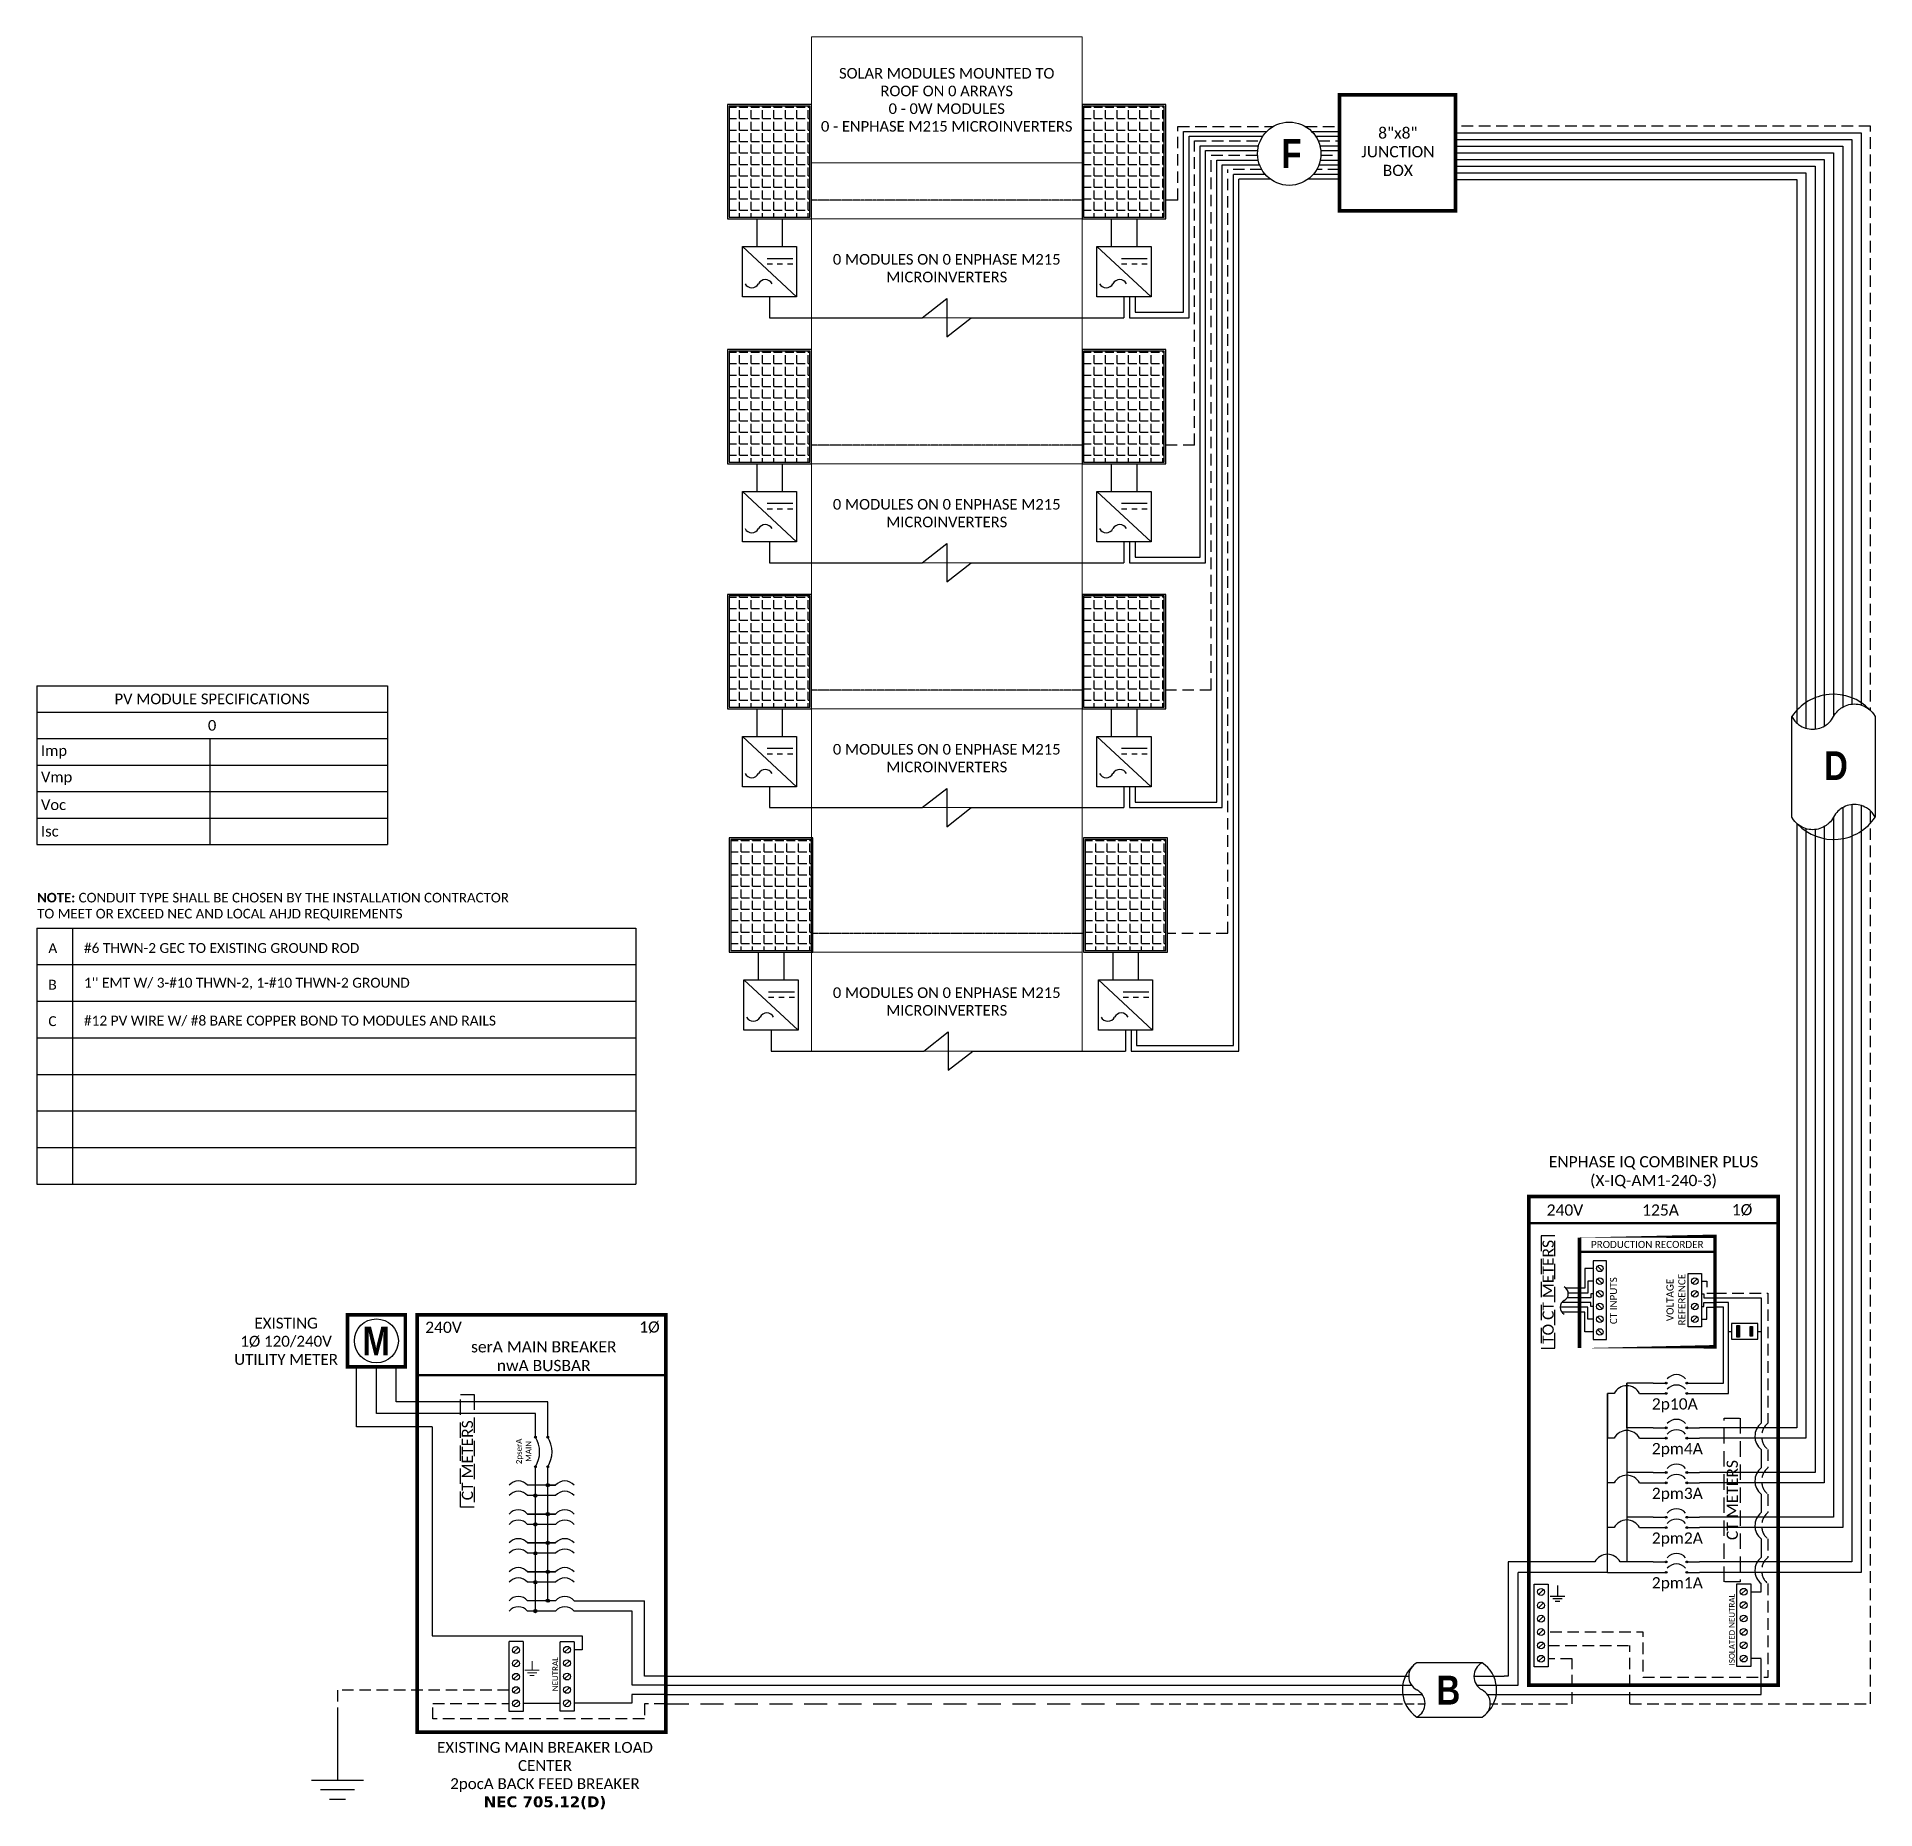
# Model space of a CAD drawing. Header units: feet. Extents: x 13749 to 14348, y 15298 to 15875.
import ezdxf

# ---------------------------------------------------------------- set-up
doc = ezdxf.new("R2010")
doc.units = ezdxf.units.FT
doc.header["$MEASUREMENT"] = 0
doc.linetypes.add('DASHED', pattern=[0.75, 0.5, -0.25])
doc.linetypes.add('HIDDEN', pattern=[0.375, 0.25, -0.125])
for name, color, linetype in [('E - MODULE', 7, 'Continuous'), ('ONE LINE BLOCKS', 7, 'Continuous'), ('TABLES', 7, 'Continuous'), ('TEXT', 7, 'Continuous'), ('Z - TITLEBLOCK TXT', 7, 'Continuous')]:
    doc.layers.add(name, color=color, linetype=linetype)
doc.styles.add('ONE LINE TXT', font='techb___.ttf')
doc.styles.get("Standard").update_dxf_attribs({"font": 'calibri.ttf'})

msp = doc.modelspace()

# ---------------------------------------------------------------- texts
at = {"color": 1, "linetype": 'Continuous', "char_height": 9.383282677011772, "attachment_point": 1, "style": 'ONE LINE TXT'}
for s, insert in [('{\\W1;\\C256;F}', (14154.45830034072, 15841.63603350742)), ('{\\W1;\\C256;B}', (14204.94346048975, 15341.35018855588))]:
    msp.add_mtext_dynamic_manual_height_columns(s, width=0.138532783265864, gutter_width=2.131672445536665, heights=[0], dxfattribs=dict(at, insert=insert))
at = {"color": 10, "insert": (13749.26852094189, 15596.22045954103), "char_height": 3.108958505840386, "attachment_point": 1}
msp.add_mtext_dynamic_manual_height_columns('\\A1;{\\fCalibri|b1|i0|c0|p34;NOTE:} {\\A0;\\H1.0052x;CONDUIT TYPE SHALL BE CHOSEN BY THE INSTALLATION CONTRACTOR\\PTO MEET OR EXCEED NEC AND LOCAL AHJD REQUIREMENTS}', width=164.3528282441708, gutter_width=0, heights=[9.890720793223181], dxfattribs=at)
at = {"color": 1, "char_height": 3.65759824216516, "attachment_point": 5}
for s, width, insert, rotation in [('TO CT METERS', 50.82710468216652, (14241.3264542, 15466.28735416032), 90.00000000000003), (' CT METERS', 27.4516815760042, (13889.4213889735, 15410.84295284782), 90), ('CT METERS', 34.0747479314325, (14301.27448245074, 15398.53584463937), 90)]:
    msp.add_mtext_dynamic_manual_height_columns(s, width=width, gutter_width=7.170123602891181, heights=[0], dxfattribs=dict(at, insert=insert, rotation=rotation))
at = {"layer": 'TABLES', "color": 1, "linetype": 'Continuous'}
for s, p in [('2p10A', (14275.06264411421, 15428.01137458289)), ('2pm4A', (14275.0626441145, 15413.45105664182)), ('2pm3A', (14275.0626441145, 15398.89073870087)), ('2pm2A', (14275.0626441145, 15384.3304207599)), ('2pm1A', (14275.0626441145, 15369.77010281894))]:
    msp.add_text(s, height=3.657598242165161, dxfattribs=at).set_placement(p)
at = {"layer": 'TABLES', "color": 4, "linetype": 'Continuous'}
msp.add_text('ISOLATED NEUTRAL', height=1.874334766554741, rotation=90, dxfattribs=at).set_placement((14302.07810465522, 15344.69130385696))
at = {"layer": 'TEXT', "color": 1}
msp.add_text('CT INPUTS ', height=2.304286892564051, rotation=90, dxfattribs=at).set_placement((14263.74537458497, 15455.81323781656))
at = {"layer": 'TEXT', "color": 1, "attachment_point": 5}
for s, width, gutter_width, insert, char_height in [('ENPHASE IQ COMBINER PLUS\\P(X-IQ-AM1-240-3)', 82.89894659986845, 7.170123602891181, (14275.61993768219, 15505.22773046407), 3.65759824216516), ('240V', 0.1480620958035672, 0.75, (14246.78520100581, 15492.93475229603), 3.65759824216516), ('125A', 0.1480620958035672, 0.75, (14277.91166608245, 15492.93475229603), 3.65759824216516), ('1Ø', 0.1480620958035672, 0.75, (14304.45467435857, 15492.93475229603), 3.65759824216516), ('PRODUCTION RECORDER', 50.82710468216652, 7.170123602891181, (14273.59496829903, 15481.74107634098), 2.304286892564051)]:
    msp.add_mtext_dynamic_manual_height_columns(s, width=width, gutter_width=gutter_width, heights=[0], dxfattribs=dict(at, insert=insert, char_height=char_height))
at = {"layer": 'TEXT', "color": 1, "insert": (14286.02045562703, 15462.4467665218), "char_height": 2.304286892564051, "width": 2.36100780068864, "attachment_point": 7, "rotation": 90.00000000000001}
msp.add_mtext('\\pi-5.6544;VOLTAGE\\P\\pi-7.0609;REFERENCE', dxfattribs=at)

# ---------------------------------------------------------------- blocks, each defined once
blk = doc.blocks.new('*T28')
at = {"layer": 'Defpoints', "color": 8, "linetype": 'ByBlock', "lineweight": 0, "transparency": 16777216}
for p, q in [((0, 0), (88.16386767174117, 0)), ((0, 0), (0, -330.2104453285792)), ((88.16386767174117, 0), (88.16386767174117, -330.2104453285792)), ((0, -41.07609801769286), (88.16386767174117, -41.07609801769286)), ((0, -59.23865719003152), (88.16386767174117, -59.23865719003152)), ((0, -91.46009300948572), (88.16386767174117, -91.46009300948572)), ((0, -138.9917883161197), (88.16386767174117, -138.9917883161197)), ((0, -171.2132241355685), (88.16386767174117, -171.2132241355685)), ((0, -218.7449194422024), (88.16386767174117, -218.7449194422024)), ((0, -250.9663552616548), (88.16386767174117, -250.9663552616548)), ((0, -297.9890095091287), (88.16386767174117, -297.9890095091287)), ((0, -330.2104453285792), (88.16386767174117, -330.2104453285792))]:
    blk.add_line(p, q, dxfattribs=at)
at = {"color": 0, "linetype": 'Continuous', "transparency": 16777216, "char_height": 3.454398339822651, "width": 83.57399169750818, "attachment_point": 5}
for s, insert in [('{\\fCalibri|b0|i0|c0;SOLAR MODULES MOUNTED TO ROOF ON 0 ARRAYS^J0 - 0W MODULES^J0 - ENPHASE M215 MICROINVERTERS', (44.08193383587059, -20.53804900884643)), ('{\\fCalibri|b0|i0|c0;', (44.08193383587059, -50.15737760386401)), ('{\\fCalibri|b0|i0|c0;0 MODULES ON 0 ENPHASE M215 MICROINVERTERS', (44.08193383587059, -75.34937509975862)), ('{\\fCalibri|b0|i0|c0;', (44.08193383587059, -115.2259406628018)), ('{\\fCalibri|b0|i0|c0;0 MODULES ON 0 ENPHASE M215 MICROINVERTERS', (44.08193383587059, -155.1025062258432)), ('{\\fCalibri|b0|i0|c0;', (44.08193383587059, -194.9790717888845)), ('{\\fCalibri|b0|i0|c0;0 MODULES ON 0 ENPHASE M215 MICROINVERTERS', (44.08193383587059, -234.8556373519295)), ('{\\fCalibri|b0|i0|c0;', (44.08193383587059, -274.4776823853917)), ('{\\fCalibri|b0|i0|c0;0 MODULES ON 0 ENPHASE M215 MICROINVERTERS', (44.08193383587059, -314.0997274188539))]:
    blk.add_mtext(s, dxfattribs=dict(at, insert=insert))
blk = doc.blocks.new('*U14')
at = {"color": 7, "linetype": 'Continuous'}
for p, q in [((-7.14273261753624, 13.31379698112505), (-28.38670308841029, 13.31379698112505)), ((-28.38670308841029, -4.313796981125051), (-7.14273261753624, -4.313796981125051))]:
    blk.add_line(p, q, dxfattribs=at)
at = {"color": 7}
for p, q in [((-35.52943570594744, 8.999999999996362), (-31.05138576750414, 8.999999999996362)), ((-9.807415296628278, 8.999999999996362), (9.094947017729282e-13, 8.999999999996362))]:
    blk.add_line(p, q, dxfattribs=at)
at = {"color": 10}
for p, q in [((-35.52943570594744, 5.999999999996362), (-30.11481272106539, 5.999999999992724)), ((-8.870842250205897, 5.999999999992724), (9.094947017729282e-13, 5.999999999992724))]:
    blk.add_line(p, q, dxfattribs=at)
at = {"color": 253}
for p, q in [((-35.52943570594744, 2.999999999996362), (-26.6585934557479, 2.999999999996362)), ((-5.414622984878406, 2.999999999996362), (9.094947017729282e-13, 2.999999999992724))]:
    blk.add_line(p, q, dxfattribs=at)
at = {"color": 92, "linetype": 'HIDDEN', "ltscale": 10}
for p, q in [((-4.478049938447839, -3.637978807091713e-12), (0, 0)), ((-35.52943570594744, -3.637978807091713e-12), (-25.72202040931734, -3.637978807091713e-12))]:
    blk.add_line(p, q, dxfattribs=at)
at = {"color": 7, "linetype": 'Continuous'}
for centre, start, end in [((-22.53670101713578, 4.499999999989086), 133.9732389627104, 236.4264841729064), ((-12.99273468881074, 4.499999999989086), 313.9732389627104, 56.4264841729064)]:
    blk.add_arc(centre, 10.57854155630173, start, end, dxfattribs=at)
at = {"linetype": 'Continuous'}
for centre, start, end in [((-26.07656823981961, 8.906898490567983), 117.6639225845625, 242.3360774153913), ((-4.832597768944652, 8.906898490546155), 117.6639225845625, 242.3360774153913), ((-30.69683793700187, 0.09310150943201734), 297.6639225845625, 62.33607741539132), ((-9.452867466132375, 0.09310150943201734), 297.6639225845625, 62.33607741539132)]:
    blk.add_arc(centre, 4.975688628201564, start, end, dxfattribs=at)
blk = doc.blocks.new('*U16')
at = {"color": 7}
blk.add_line((-79.14105710962394, 8.999999999996362), (0, 9), dxfattribs=at)
at = {"color": 10}
blk.add_line((-79.14105710962394, 5.999999999996362), (0, 6), dxfattribs=at)
at = {"color": 253}
blk.add_line((-79.14105710962394, 2.999999999996362), (0, 3), dxfattribs=at)
at = {"color": 92, "linetype": 'HIDDEN', "ltscale": 15}
blk.add_line((-79.14105710962394, -3.637978807091713e-12), (0, 0), dxfattribs=at)
blk = doc.blocks.new('*U22')
at = {"color": 7}
blk.add_line((-79.14105710962303, 8.999999999996362), (9.094947017729282e-13, 8.999999999996362), dxfattribs=at)
at = {"color": 10}
blk.add_line((-79.14105710962303, 5.999999999996362), (9.094947017729282e-13, 5.999999999996362), dxfattribs=at)
at = {"color": 253}
blk.add_line((-79.14105710962303, 2.999999999996362), (9.094947017729282e-13, 2.999999999996362), dxfattribs=at)
at = {"color": 92, "linetype": 'DASHED', "ltscale": 15}
blk.add_line((-79.14105710962303, -3.637978807091713e-12), (9.094947017729282e-13, -3.637978807091713e-12), dxfattribs=at)
blk = doc.blocks.new('breakerPanel')
at = {"linetype": 'Continuous'}
h = blk.add_hatch(color=1, dxfattribs=at)
h.dxf.hatch_style = 1
edge = h.paths.add_edge_path()
edge.add_arc((-42.47287780749139, 86.79555332105156), 0.2909504558996183, 0, 360)
h = blk.add_hatch(color=1, dxfattribs=at)
h.dxf.hatch_style = 1
edge = h.paths.add_edge_path()
edge.add_arc((-38.44367538394545, 86.79555332105156), 0.2909504558996183, 0, 360)
h = blk.add_hatch(color=1, dxfattribs=at)
h.dxf.hatch_style = 1
edge = h.paths.add_edge_path()
edge.add_arc((-42.47287780749139, 77.16403163819996), 0.2909504558996183, 0, 360)
h = blk.add_hatch(color=1, dxfattribs=at)
h.dxf.hatch_style = 1
edge = h.paths.add_edge_path()
edge.add_arc((-38.44367538394545, 77.16403163819996), 0.2909504558996183, 0, 360)
h = blk.add_hatch(color=1, dxfattribs=at)
h.dxf.hatch_style = 1
edge = h.paths.add_edge_path()
edge.add_arc((-42.47287780749321, 67.78379748779116), 0.5280509861124164, 0, 360)
h = blk.add_hatch(color=1, dxfattribs=at)
h.dxf.hatch_style = 1
edge = h.paths.add_edge_path()
edge.add_arc((-38.44367538394545, 71.16274437391621), 0.5280509861124164, 0, 360)
h = blk.add_hatch(color=1, dxfattribs=at)
h.dxf.hatch_style = 1
edge = h.paths.add_edge_path()
edge.add_arc((-38.44367538394545, 61.76004240136899), 0.5280509861124164, 0, 360)
h = blk.add_hatch(color=1, dxfattribs=at)
h.dxf.hatch_style = 1
edge = h.paths.add_edge_path()
edge.add_arc((-42.47287780749502, 58.38109551524758), 0.5280509861124164, 0, 360)
h = blk.add_hatch(color=1, dxfattribs=at)
h.dxf.hatch_style = 1
edge = h.paths.add_edge_path()
edge.add_arc((-42.47287780749502, 48.97839354270036), 0.5280509861124164, 0, 360)
h = blk.add_hatch(color=1, dxfattribs=at)
h.dxf.hatch_style = 1
edge = h.paths.add_edge_path()
edge.add_arc((-38.44367538394545, 52.35734042882541), 0.5280509861124164, 0, 360)
h = blk.add_hatch(color=1, dxfattribs=at)
h.dxf.hatch_style = 1
edge = h.paths.add_edge_path()
edge.add_arc((-38.44367538394545, 42.95463845628183), 0.5280509861124164, 0, 360)
h = blk.add_hatch(color=1, dxfattribs=at)
h.dxf.hatch_style = 1
edge = h.paths.add_edge_path()
edge.add_arc((-42.47287780749502, 39.57569157015678), 0.5280509861124164, 0, 360)
h = blk.add_hatch(color=1, dxfattribs=at)
h.dxf.hatch_style = 1
edge = h.paths.add_edge_path()
edge.add_arc((-42.47287780749684, 30.17298959759137), 0.5280509861124164, 0, 360)
h = blk.add_hatch(color=1, dxfattribs=at)
h.dxf.hatch_style = 1
edge = h.paths.add_edge_path()
edge.add_arc((-38.44367538394545, 33.55193648371642), 0.5280509861124164, 0, 360)
at = {"color": 155, "true_color": 0x647190}
blk.add_line((-80.91655319144229, 126.593895877013), (0, 126.593895877013), dxfattribs=at)
at = {"color": 253, "linetype": 'Continuous'}
for p, q in [((-100.7303590753054, 90.20002519472837), (-100.7303590753036, 109.6966648763446)), ((-76.03501279526063, 90.20002519472837), (-100.7303590753054, 90.20002519472837)), ((-76.03501279526063, 90.20002519472837), (-76.03501279526063, 22.15837522150468)), ((-76.03501279526063, 22.15837522150468), (-27.24705362140412, 22.15837522150468)), ((-27.24705362140412, 22.15837522150468), (-27.24705362140412, 17.56533789245441)), ((-27.24705362140412, 17.56533789245441), (-29.8870921075013, 17.56533789245441)), ((-11.0097081009153, 0.1634453930819291), (-29.8870921075013, 0.1634453930819291)), ((0, 3.00000000001819), (-11.0097081009153, 3.00000000001819)), ((-11.0097081009153, 3.00000000001819), (-11.0097081009153, 0.1634453930819291))]:
    blk.add_line(p, q, dxfattribs=at)
at = {"color": 10, "linetype": 'Continuous'}
for p, q in [((-94.24464934527168, 94.51227852207012), (-94.24464934527168, 109.6966648763446)), ((-42.47287780749321, 94.51227852207012), (-94.24464934527168, 94.51227852207012)), ((-42.47287780749139, 87.08650377695085), (-42.47287780749321, 94.51227852207012)), ((-42.47287780749684, 30.17298959759137), (-42.47287780749139, 76.87308118230067)), ((-35.88124609298939, 67.78379748779116), (-45.03530709845472, 67.78379748779116)), ((-35.88124609298939, 58.38109551524758), (-45.03530709845472, 58.38109551524758)), ((-35.88124609298939, 48.97839354270036), (-45.03530709845472, 48.97839354270036)), ((-35.88124609298939, 39.57569157015678), (-45.03530709845472, 39.57569157015678)), ((-35.88124609298939, 30.17298959759137), (-45.03530709845472, 30.17298959759137)), ((-10.98031765184896, 30.17298959760956), (-29.88709210749766, 30.17298959760956)), ((-10.98031765184896, 6.00000000001819), (-10.98031765184896, 30.17298959760956)), ((0, 6.00000000001819), (-10.98031765184896, 6.00000000001819))]:
    blk.add_line(p, q, dxfattribs=at)
at = {"color": 7, "linetype": 'Continuous'}
for p, q in [((-87.75193899443366, 98.34209528298743), (-87.75193899443184, 109.6966648763446)), ((-38.44367538394727, 98.34209528299107), (-87.75193899443366, 98.34209528298743)), ((-38.44367538394545, 87.08650377695085), (-38.44367538394545, 98.34209528298743)), ((-38.44367538394545, 61.76004240136899), (-38.44367538394545, 76.87308118230067)), ((-35.88124609298939, 71.16274437391621), (-45.03530709845472, 71.16274437391621)), ((-38.44367538394545, 71.16274437391621), (-35.88124609298939, 71.16274437391621)), ((-45.03530709845472, 61.76004240136899), (-35.88124609298939, 61.76004240136899)), ((-35.88124609298939, 61.76004240136899), (-45.03530709845472, 61.76004240136899)), ((-38.44367538394545, 52.35734042882541), (-38.44367538394545, 61.76004240136899)), ((-45.03530709845472, 52.35734042882541), (-35.88124609298939, 52.35734042882541)), ((-35.88124609298939, 52.35734042882541), (-45.03530709845472, 52.35734042882541)), ((-38.44367538394545, 42.95463845628183), (-38.44367538394545, 52.35734042882541)), ((-45.03530709845472, 42.95463845628183), (-35.88124609298939, 42.95463845628183)), ((-35.88124609298939, 42.95463845628183), (-45.03530709845472, 42.95463845628183)), ((-38.44367538394545, 33.55193648371642), (-38.44367538394545, 42.95463845628183)), ((-35.88124609298939, 33.55193648371642), (-45.03530709845472, 33.55193648371642)), ((-6.958625373421455, 8.999999999996362), (-6.95862537337598, 33.55193648368004))]:
    blk.add_line(p, q, dxfattribs=at)
at = {"lineweight": 50}
blk.add_line((-80.91655319144229, 106.9481273167185), (0, 106.9481273167185), dxfattribs=at)
at = {"color": 7}
for p, q in [((-29.88709210749948, 33.55193648371642), (-6.958625373374161, 33.5519364836764)), ((0, 9), (-6.958625373421455, 8.999999999996362))]:
    blk.add_line(p, q, dxfattribs=at)
at = {"color": 1, "linetype": 'Continuous'}
for p, q in [((-51.02946108394281, -2.505092970568512), (-51.02946108394281, 20.23387625610485)), ((-46.49076722861537, 20.23387625610485), (-51.02946108394281, 20.23387625610485)), ((-46.49076722861537, 20.23387625610485), (-46.49076722861537, -2.505092970568512)), ((-34.4257859628251, -2.432906173409719), (-34.42578596282692, 20.1616894589497)), ((-29.8870921075013, 20.16168945894606), (-34.4257859628251, 20.16168945894606)), ((-29.8870921075013, 20.1616894589497), (-29.8870921075013, -2.432906173409719)), ((-46.49076722861537, -2.505092970568512), (-51.02946108394281, -2.505092970568512)), ((-29.8870921075013, -2.432906173409719), (-34.4257859628251, -2.432906173409719))]:
    blk.add_line(p, q, dxfattribs=at)
at = {"color": 4, "linetype": 'Continuous'}
for p, q in [((-47.97411016051592, 18.27915509107333), (-49.54611815204044, 16.70714709953972)), ((-31.37043503940185, 18.3513418882103), (-32.94244303092455, 16.77933389667669)), ((-47.97411016051592, 13.92868196623022), (-49.54611815204044, 12.35667397469661)), ((-31.37043503940185, 14.00086876336718), (-32.94244303092455, 12.4288607718554)), ((-47.97411016051592, 9.578208841387095), (-49.54611815204044, 8.006200849853485)), ((-31.37043503940185, 9.65039563852406), (-32.94244303092455, 8.078387647012278)), ((-47.97411016051592, 5.227735716543975), (-49.54611815204044, 3.655727725010365)), ((-47.97411016051228, 0.8772625917008554), (-49.54611815203498, -0.6947453998327546)), ((-31.37043503940185, 5.299922513702768), (-32.94244303092455, 3.727914522169158)), ((-31.37043503940185, 0.949449388859648), (-32.94244303092455, -0.622558602673962))]:
    blk.add_line(p, q, dxfattribs=at)
at = {"color": 92, "linetype": 'HIDDEN', "ltscale": 15}
for p, q in [((-51.02946108394281, 4.441731720766256), (-106.8916001157031, 4.441731720766256)), ((-106.8916001157031, 4.441731720766256), (-106.8916001157031, -4.87438598116205)), ((-75.84282630293455, -4.955775758582604), (-75.84282630293455, 0.09125859592313645)), ((-75.84282630293455, 0.09125859592313645), (-51.02946108394281, 0.09125859592313645)), ((0, 0), (-6.958625373417817, -3.637978807091713e-12)), ((-6.958625373417817, -4.955775758582604), (-75.84282630293455, -4.955775758582604)), ((-6.958625373417817, -3.637978807091713e-12), (-6.958625373417817, -4.955775758582604))]:
    blk.add_line(p, q, dxfattribs=at)
at = {"color": 92, "linetype": 'Continuous', "ltscale": 15}
blk.add_line((-34.4257859628251, 0.09125859592313645), (-46.49076722861537, 0.09125859592313645), dxfattribs=at)
at = {"color": 92, "ltscale": 15}
blk.add_line((-106.8916001157031, -4.87438598116205), (-106.8916001157031, -24.83542790230786), dxfattribs=at)
at = {"lineweight": 50, "const_width": 1.185332763664635}
for points in [[(-103.6736613218873, 109.6966648763446), (-103.6736613218873, 126.593895877013), (-84.8156373686561, 126.593895877013), (-84.8156373686561, 109.6966648763446)], [(-80.91655319144229, -9.295786066148139), (-80.91655319144229, 126.593895877013), (0, 126.593895877013), (0, -9.295786066148139)]]:
    blk.add_lwpolyline(points, close=True, dxfattribs=at)
at = {"color": 92, "linetype": 'Continuous', "lineweight": 5, "ltscale": 0.05, "flags": 128}
for points in [[(-43.53647432308026, 13.813563782438), (-43.53647432308389, 10.96744140803276)], [(-45.87751266432861, 10.96744140803276), (-41.19543598182827, 10.96744140803276)], [(-42.00685107860954, 10.10001257765543), (-45.06609756754733, 10.10001257765543)], [(-42.81826617539627, 9.232583747256285), (-44.25468247076242, 9.232583747256285)]]:
    blk.add_lwpolyline(points, dxfattribs=at)
at = {"color": 92, "linetype": 'Continuous', "ltscale": 4, "flags": 128}
for points in [[(-115.3727313172185, -24.83542790230786), (-98.41046891418773, -24.83542790230786)], [(-101.3500695919956, -27.97795555289122), (-112.4331306394088, -27.97795555289122)], [(-104.2896702698054, -31.12048320349277), (-109.4935299615991, -31.12048320349277)]]:
    blk.add_lwpolyline(points, dxfattribs=at)
at = {"linetype": 'Continuous'}
blk.add_circle((-94.24464934527168, 118.1452803766806), 7.153048953988936, dxfattribs=at)
at = {"color": 1, "linetype": 'Continuous'}
for centre, radius in [((-42.47287780749139, 86.79555332105156), 0.2909504558996183), ((-38.44367538394545, 86.79555332105156), 0.2909504558996183), ((-42.47287780749139, 77.16403163819996), 0.2909504558996183), ((-38.44367538394545, 77.16403163819996), 0.2909504558996183), ((-42.47287780749321, 67.78379748779116), 0.5280509861124164), ((-38.44367538394545, 71.16274437391621), 0.5280509861124164), ((-38.44367538394545, 61.76004240136899), 0.5280509861124164), ((-42.47287780749502, 58.38109551524758), 0.5280509861124164), ((-42.47287780749502, 48.97839354270036), 0.5280509861124164), ((-38.44367538394545, 52.35734042882541), 0.5280509861124164), ((-38.44367538394545, 42.95463845628183), 0.5280509861124164), ((-42.47287780749502, 39.57569157015678), 0.5280509861124164), ((-42.47287780749684, 30.17298959759137), 0.5280509861124164), ((-38.44367538394545, 33.55193648371642), 0.5280509861124164)]:
    blk.add_circle(centre, radius, dxfattribs=at)
at = {"color": 4, "linetype": 'Continuous'}
for centre in [(-48.76011415627909, 17.49315109529562), (-32.1564390351632, 17.56533789245441), (-48.76011415627909, 13.1426779704525), (-32.1564390351632, 13.21486476761129), (-48.76011415627909, 8.792204845609376), (-32.1564390351632, 8.864391642768169), (-48.76011415627909, 4.441731720766256), (-48.76011415627909, 0.09125859592313645), (-32.1564390351632, 4.513918517925049), (-32.1564390351632, 0.1634453930819291)]:
    blk.add_circle(centre, 1.111577510887078, dxfattribs=at)
at = {"color": 1, "linetype": 'Continuous'}
for centre, radius, start, end in [((-50.14118143142514, 81.97979247962576), 9.055077744040508, 327.8708244926741, 32.12917550732588), ((-46.1119790078792, 81.97979247962576), 9.055077744040508, 327.8708244926741, 32.12917550732588), ((-48.03238409119876, 68.61751082151022), 3.932007672516098, 40.33920141311549, 139.6607985868845), ((-32.88416910024353, 68.61751082151022), 3.932007672516098, 40.33920141311549, 139.6607985868845), ((-48.03238409119876, 65.23856393538517), 3.932007672516098, 40.33920141311549, 139.6607985868845), ((-32.88416910024353, 65.23856393538517), 3.932007672516098, 40.33920141311549, 139.6607985868845), ((-48.03238409119876, 59.21480884896664), 3.932007672516098, 40.33920141311549, 139.6607985868845), ((-32.88416910024353, 59.21480884896664), 3.932007672516098, 40.33920141311549, 139.6607985868845), ((-48.03238409119876, 55.83586196284159), 3.932007672516098, 40.33920141311549, 139.6607985868845), ((-32.88416910024353, 55.83586196284159), 3.932007672516098, 40.33920141311549, 139.6607985868845), ((-48.03238409119876, 49.81210687642306), 3.932007672516098, 40.33920141311549, 139.6607985868845), ((-48.03238409119876, 46.43315999029801), 3.932007672516098, 40.33920141311549, 139.6607985868845), ((-32.88416910024353, 49.81210687642306), 3.932007672516098, 40.33920141311549, 139.6607985868845), ((-32.88416910024353, 46.43315999029801), 3.932007672516098, 40.33920141311549, 139.6607985868845), ((-48.03238409119876, 40.40940490387584), 3.932007672516098, 40.33920141311549, 139.6607985868845), ((-32.88416910024353, 40.40940490387584), 3.932007672516098, 40.33920141311549, 139.6607985868845), ((-48.03238409119876, 37.03045801775079), 3.932007672516098, 40.33920141311549, 139.6607985868845), ((-32.88416910024353, 37.03045801775079), 3.932007672516098, 40.33920141311549, 139.6607985868845), ((-48.03238409119876, 31.00670293131043), 3.932007672516098, 40.33920141311549, 139.6607985868845), ((-48.03238409119876, 27.62775604520721), 3.932007672516098, 40.33920141311549, 139.6607985868845), ((-32.88416910024353, 31.00670293131043), 3.932007672516098, 40.33920141311549, 139.6607985868845), ((-32.88416910024353, 27.62775604520721), 3.932007672516098, 40.33920141311549, 139.6607985868845)]:
    blk.add_arc(centre, radius, start, end, dxfattribs=at)
at = {"color": 253, "linetype": 'Continuous', "style": 'ONE LINE TXT'}
blk.add_text('M', height=9.383282676953176, dxfattribs=at).set_placement((-98.80442891325947, 113.4292033659767))
at = {"color": 4, "linetype": 'Continuous'}
blk.add_text('NEUTRAL', height=1.874334766554741, rotation=90, dxfattribs=at).set_placement((-35.08231925735709, 4.081593411287031))
at = {"color": 1, "attachment_point": 5}
for s, width, gutter_width, heights, insert, char_height in [('EXISTING\\P1Ø 120/240V UTILITY METER', 37.80667047990212, 7.170123602891181, [0], (-123.6441380706474, 117.9969110056372), 3.543298297097499), ('240V', 0.1480620958035672, 0.75, [0], (-72.38596292787952, 122.5388641736099), 3.65759824216516), ('1Ø', 0.1480620958035672, 0.75, [0], (-5.313574516361768, 122.5388641736099), 3.65759824216516), ('serA MAIN BREAKER\\PnwA BUSBAR', 72.4998475968122, 0.75, [0], (-39.75165959261903, 113.1409788170386), 3.65759824216516), ('EXISTING MAIN BREAKER LOAD CENTER\\P2pocA BACK FEED BREAKER \\P{\\fVerdana|b1|i0|c0|p34;NEC 705.12(D)}', 79.26269925214874, 97.94332303343617, [154.4920519414637], (-39.34725254311525, -23.38331273830408), 3.543298297097499)]:
    blk.add_mtext_dynamic_manual_height_columns(s, width=width, gutter_width=gutter_width, heights=heights, dxfattribs=dict(at, insert=insert, char_height=char_height))
at = {"color": 4, "linetype": 'Continuous', "insert": (-46.25080924593203, 82.15055889181531), "char_height": 1.874334766554741, "attachment_point": 5, "rotation": 90}
blk.add_mtext_dynamic_manual_height_columns('2pserA\\PMAIN', width=0.1480620958035672, gutter_width=0.75, heights=[0], dxfattribs=at)
blk = doc.blocks.new('*U24')
at = {"color": 7}
blk.add_blockref('breakerPanel', (0, 0), dxfattribs=at)
blk = doc.blocks.new('8x8box')
at = {"lineweight": 50, "const_width": 1.185332763664635}
blk.add_lwpolyline([(37.78118564276792, 0), (0, 0), (0, 37.78118564293254), (37.78118564276792, 37.78118564293254)], close=True, dxfattribs=at)
at = {"color": 1, "insert": (19.03384073957204, 19.25851695775782), "char_height": 3.65759824216516, "attachment_point": 5}
blk.add_mtext_dynamic_manual_height_columns('8"x8"  JUNCTION BOX ', width=0.4766917546635341, gutter_width=7.170123602891181, heights=[0], dxfattribs=at)
blk = doc.blocks.new('*T29')
at = {"color": 0, "lineweight": -2, "transparency": 16777216}
for p, q in [((0, 0), (114.1854929996152, 0)), ((0, 0), (0, -51.69405515626204)), ((114.1854929996152, 0), (114.1854929996152, -51.69405515626204)), ((0, -8.615675859377006), (114.1854929996152, -8.615675859377006)), ((0, -17.23135171875401), (114.1854929996152, -17.23135171875401)), ((56.40758833595828, -17.23135171875401), (56.40758833595828, -51.69405515626204)), ((0, -25.84702757813102), (114.1854929996152, -25.84702757813102)), ((0, -34.46270343750803), (114.1854929996152, -34.46270343750803)), ((0, -43.07837929688503), (114.1854929996152, -43.07837929688503)), ((0, -51.69405515626204), (114.1854929996152, -51.69405515626204))]:
    blk.add_line(p, q, dxfattribs=at)
at = {"color": 0, "linetype": 'Continuous', "transparency": 16777216, "char_height": 3.454398339844223}
for s, insert, width, attachment_point in [('{\\fCalibri|b0|i0|c0;PV MODULE SPECIFICATIONS', (57.09274649980762, -4.307837929689413), 111.4329572375142, 5), ('{\\fCalibri|b0|i0|c0;0', (57.09274649980762, -12.92351378906642), 111.4329572375142, 5), ('{\\fCalibri|b0|i0|c0;Imp', (1.376267881050808, -21.53918964844343), 53.6550525738577, 4), ('{\\fCalibri|b0|i0|c0;', (57.78385621700909, -21.53918964844343), 55.02536890155664, 4), ('{\\fCalibri|b0|i0|c0;Vmp', (1.376267881050808, -30.15486550782043), 53.6550525738577, 4), ('{\\fCalibri|b0|i0|c0;', (57.78385621700909, -30.15486550782043), 55.02536890155664, 4), ('{\\fCalibri|b0|i0|c0;Voc', (1.376267881050808, -38.77054136719744), 53.6550525738577, 4), ('{\\fCalibri|b0|i0|c0;', (57.78385621700909, -38.77054136719744), 55.02536890155664, 4), ('{\\fCalibri|b0|i0|c0;Isc', (1.376267881050808, -47.38621722657444), 53.6550525738577, 4), ('{\\fCalibri|b0|i0|c0;', (57.78385621700909, -47.38621722657444), 55.02536890155664, 4)]:
    blk.add_mtext(s, dxfattribs=dict(at, insert=insert, width=width, attachment_point=attachment_point))
blk = doc.blocks.new('*U18')
at = {"color": 7}
blk.add_line((-79.14105710962394, 9), (0, 9), dxfattribs=at)
at = {"color": 10}
blk.add_line((-79.14105710962394, 6), (0, 5.999999999947249), dxfattribs=at)
at = {"color": 253}
blk.add_line((-79.14105710962394, 3), (0, 3), dxfattribs=at)
at = {"color": 92, "linetype": 'DASHED', "ltscale": 15}
blk.add_line((-79.14105710962394, 0), (0, 0), dxfattribs=at)
blk = doc.blocks.new('*T27')
at = {"linetype": 'ByBlock', "lineweight": -2, "transparency": 16777216}
for p, q in [((0, 0), (195.0959959807406, 0)), ((0, 0), (0, -83.274757008905)), ((11.58239443359525, 0), (11.58239443359525, -83.274757008905)), ((195.0959959807406, 0), (195.0959959807406, -83.274757008905)), ((0, -11.83992100629257), (195.0959959807406, -11.83992100629257)), ((0, -23.74572700672798), (195.0959959807406, -23.74572700672798)), ((0, -35.65153300716338), (195.0959959807406, -35.65153300716338)), ((0, -47.55733900759878), (195.0959959807406, -47.55733900759878)), ((0, -59.46314500803419), (195.0959959807406, -59.46314500803419)), ((0, -71.3689510084696), (195.0959959807406, -71.3689510084696)), ((0, -83.274757008905), (195.0959959807406, -83.274757008905))]:
    blk.add_line(p, q, dxfattribs=at)
at = {"color": 0, "linetype": 'Continuous', "transparency": 16777216, "char_height": 3.211893464472944, "attachment_point": 7}
for s, insert, width in [('{\\fCalibri|b0|i0|c0;A', (3.778698193496894, -8.061222812793858), 4.024998046600176), ('{\\fCalibri|b0|i0|c0;#6 THWN-2 GEC TO EXISTING GROUND ROD', (15.36109262709215, -8.061222812793858), 175.9562051601511), ('{\\fCalibri|b0|i0|c0;B', (3.778698193496894, -19.96702881322926), 4.024998046600176), ("{\\fCalibri|b0|i0|c0;1'' EMT W/ 3-#10 THWN-2, 1-#10 THWN-2 GROUND", (15.36109262709215, -19.96702881322926), 175.9562051601511), ('{\\fCalibri|b0|i0|c0;C', (3.778698193496894, -31.87283481366467), 4.024998046600176), ('{\\fCalibri|b0|i0|c0;#12 PV WIRE W/ #8 BARE COPPER BOND TO MODULES AND RAILS', (15.36109262709215, -31.87283481366467), 175.9562051601511), ('{\\fCalibri|b0|i0|c0;', (3.778698193496894, -43.77864081410007), 4.024998046600176), ('{\\fCalibri|b0|i0|c0;', (15.36109262709215, -43.77864081410007), 175.9562051601511), ('{\\fCalibri|b0|i0|c0;', (3.778698193496894, -55.68444681453548), 4.024998046600176), ('{\\fCalibri|b0|i0|c0;', (15.36109262709215, -55.68444681453548), 175.9562051601511), ('{\\fCalibri|b0|i0|c0;', (3.778698193496894, -67.59025281497088), 4.024998046600176), ('{\\fCalibri|b0|i0|c0;', (15.36109262709215, -67.59025281497088), 175.9562051601511), ('{\\fCalibri|b0|i0|c0;', (3.778698193496894, -79.49605881540629), 4.024998046600176), ('{\\fCalibri|b0|i0|c0;', (15.36109262709215, -79.49605881540629), 175.9562051601511)]:
    blk.add_mtext(s, dxfattribs=dict(at, insert=insert, width=width))
blk = doc.blocks.new('*U26')
at = {"color": 7}
blk.add_wipeout([(-13.5741437177985, -16.35893752202906), (-13.574143717798504, 16.358937523127132), (-13.043193926316887, 15.491452446324232), (-13.043193926298278, 15.491452446296314), (-13.043193926298278, 15.491452446296314), (-12.573173934166997, 14.89306314283862), (-12.15619393923116, 14.450684018210936), (-11.781189138498382, 14.107131829761023), (-11.380345833768159, 13.789112994710145), (-10.745075029558253, 13.354632677244105), (-10.236323796422623, 13.07541902856628), (-9.68648835202235, 12.823988974860818), (-9.128535063469078, 12.622247929027168), (-8.548703194945647, 12.459266146270572), (-7.974217223778215, 12.346294834471692), (-7.390425431274021, 12.277318041655654), (-6.7831710891864265, 12.25449416280383), (-6.194825384101447, 12.277318041655654), (-5.595193895681183, 12.347718456689279), (-5.020806922632749, 12.461286771359305), (-4.436025149117663, 12.623487858060791), (-3.8910406115900478, 12.825412597078405), (-3.3374432394260793, 13.073765789859436), (-2.8186931982556, 13.361383401978074), (-2.3612229806574714, 13.66489047502131), (-2.042251104190255, 13.905482630524006), (-1.855243694318844, 14.05082986705252), (-1.3940115489337543, 14.465746859784431), (-1.0377173889888542, 14.85953913568131), (-0.6790472746322324, 15.300862024468636), (-0.32483207478391773, 15.801058580623696), (-1.3556907273184383e-12, 16.3589375230806), (0.32483207478353604, 16.916816465537508), (0.6790472746318498, 17.41701302169257), (1.037717388988468, 17.85833591047524), (1.3940115489333718, 18.25212818637212), (1.8552436943184614, 18.667045179108676), (2.042251104189871, 18.812392415632544), (2.3612229806570886, 19.05298457113524), (2.8186931982552172, 19.356491644183123), (3.3374432394233695, 19.644109256301768), (3.8910406115873357, 19.8924624490828), (4.43602514911728, 20.094387188100413), (5.020806922632369, 20.2565882748019), (5.595193895680798, 20.370156589471925), (6.194825384101063, 20.440557004505543), (6.783171089186043, 20.463380883357374), (7.390425431273638, 20.440557004505543), (7.974217223777832, 20.371580211689512), (8.548703194945263, 20.258608899890625), (9.128535063468696, 20.095627117129382), (9.68648835202197, 19.893886071300386), (10.236323796422242, 19.642456017594924), (10.745075029557873, 19.363242368917092), (11.380345833767779, 18.92876205145106), (11.781189138498, 18.61074321640018), (12.156193939230775, 18.26719102795027), (12.573173934166613, 17.824811903322576), (13.043193926297894, 17.22642259986489), (13.043193926297894, 17.22642259986489), (13.043193926316503, 17.226422599836972), (13.574143717800448, 16.358937523029418), (13.57414371780278, -16.358937523122478), (13.043193926321162, -15.491452446324228), (13.043193926304879, -15.49145244629631), (13.043193926304879, -15.49145244629631), (12.5731739341736, -14.893063142838624), (12.156193939237763, -14.450684018210936), (11.781189138502658, -14.107131829761023), (11.380345833774761, -13.789112994710141), (10.74507502956253, -13.354632677244108), (10.2363237964269, -13.07541902856628), (9.686488352026627, -12.823988974860818), (9.12853506347568, -12.622247929027164), (8.548703194952248, -12.459266146265922), (7.974217223782491, -12.346294834467038), (7.390425431280622, -12.277318041651004), (6.7831710891907, -12.254494162799176), (6.194825384105721, -12.277318041651004), (5.595193895687783, -12.347718456689279), (5.020806922637027, -12.461286771359305), (4.436025149121938, -12.623487858060788), (3.8910406115943204, -12.825412597078405), (3.337443239430354, -13.073765789854779), (2.8186931982598757, -13.361383401973423), (2.3612229806617426, -13.66489047502131), (2.042251104196855, -13.905482630524006), (1.8552436943231199, -14.050829867052524), (1.3940115489380267, -14.465746859784431), (1.0377173889931275, -14.859539135681306), (0.6790472746365038, -15.300862024468636), (0.32483207479051973, -15.801058580623696), (5.6271003734368475e-12, -16.358937523080602), (-0.32483207477926024, -16.916816465537504), (-0.6790472746275731, -17.41701302168791), (-1.0377173889818672, -17.858335910475244), (-1.394011548929095, -18.25212818637212), (-1.8552436943118593, -18.66704517910868), (-2.0422511041855955, -18.812392415632544), (-2.361222980652812, -19.05298457113524), (-2.8186931982509407, -19.356491644183127), (-3.3374432394190965, -19.644109256301768), (-3.8910406115830583, -19.892462449078145), (-4.436025149113005, -20.09438718809576), (-5.020806922625766, -20.256588274801896), (-5.595193895676523, -20.370156589471925), (-6.194825384096788, -20.440557004505546), (-6.783171089181765, -20.463380883357374), (-7.39042543126936, -20.440557004505546), (-7.97421722377123, -20.371580211689512), (-8.54870319494099, -20.258608899890625), (-9.128535063464422, -20.095627117129386), (-9.686488352017697, -19.893886071295732), (-10.23632379641797, -19.64245601759027), (-10.745075029553593, -19.363242368917096), (-11.380345833763503, -18.92876205144641), (-11.7811891384914, -18.610743216400177), (-12.156193939226501, -18.267191027950265), (-12.573173934162341, -17.824811903317926), (-13.043193926293618, -17.226422599860236), (-13.043193926293618, -17.226422599860236), (-13.043193926312231, -17.22642259983232), (-13.574143717793845, -16.358937523034072)], dxfattribs=at)
blk.add_lwpolyline([(-13.57414371779851, 16.35893752312722), (-13.04319392629864, 15.49145244629655), (-13.04319392629864, 15.49145244629655), (-13.04319392629864, 15.49145244629655), (-12.57317393416614, 14.89306314283849), (-12.15619393923006, 14.45068401821107), (-11.7811891384964, 14.10713182976067), (-11.38034583376735, 13.78911299470926), (-10.74507502955663, 13.35463267724354), (-10.23632379642116, 13.07541902856617), (-9.686488352020639, 12.82398897486069), (-9.128535063468263, 12.62224792902688), (-8.548703194944565, 12.45926614627073), (-7.974217223776038, 12.3462948344707), (-7.390425431273096, 12.27731804165575), (-6.783171089184721, 12.25449416280322), (-6.194825384100044, 12.27731804165575), (-5.59519389568012, 12.3477184566892), (-5.020806922630686, 12.46128677135894), (-4.436025149116124, 12.62348785805987), (-3.891040611587371, 12.82541259707779), (-3.337443239423371, 13.07376578985879), (-2.818693198254317, 13.36138340197761), (-2.361222980655676, 13.66489047502098), (-2.042251104189113, 13.90548263052381), (-1.855243694316886, 14.05082986705246), (-1.394011548932359, 14.46574685978404), (-1.037717388986624, 14.85953913568085), (-0.6790472746309291, 15.30086202446779), (-0.3248320747827013, 15.80105858062307), (-3.63241381930548e-15, 16.3589375230796), (0.3248320747826939, 16.91681646553753), (0.6790472746309218, 17.41701302169281), (1.037717388992219, 17.85833591047555), (1.394011548932352, 18.25212818637235), (1.855243694322481, 18.66704517910813), (2.042251104189105, 18.81239241563258), (2.361222980661272, 19.05298457113541), (2.818693198254309, 19.35649164418299), (3.337443239423364, 19.64410925630181), (3.891040611587365, 19.89246244908281), (4.436025149121718, 20.09438718810073), (5.020806922636281, 20.25658827480166), (5.595193895680112, 20.3701565894714), (6.194825384100037, 20.44055700450485), (6.783171089190317, 20.46338088335738), (7.390425431273089, 20.44055700450485), (7.974217223781634, 20.3715802116885), (8.548703194944558, 20.25860889988986), (9.128535063468256, 20.09562711712952), (9.686488352026235, 19.89388607129991), (10.23632379642116, 19.64245601759442), (10.74507502956223, 19.36324236891706), (11.38034583376734, 18.92876205145134), (11.781189138502, 18.61074321639993), (12.15619393923006, 18.26719102794952), (12.57317393416613, 17.8248119033221), (13.04319392629864, 17.22642259986405), (13.04319392631544, 17.22642259983603), (13.04319392631544, 17.22642259983603), (13.57414371780411, 16.35893752302918), (13.57414371780411, -16.35893752312302), (13.04319392630424, -15.49145244629655), (13.04319392630424, -15.49145244629655), (13.04319392630424, -15.49145244629655), (12.57317393417734, -14.89306314283849), (12.15619393924127, -14.45068401821107), (11.78118913850201, -14.10713182976067), (11.38034583377855, -13.78911299471066), (10.74507502956223, -13.35463267724494), (10.23632379642677, -13.07541902856617), (9.68648835202624, -12.82398897486069), (9.128535063479468, -12.62224792902688), (8.54870319495577, -12.45926614626653), (7.974217223781642, -12.3462948344679), (7.390425431284301, -12.27731804165155), (6.783171089190324, -12.25449416279902), (6.194825384105646, -12.27731804165155), (5.595193895691327, -12.3477184566892), (5.020806922636289, -12.46128677136034), (4.436025149121726, -12.62348785806127), (3.891040611598577, -12.82541259707919), (3.337443239434577, -13.07376578985459), (2.818693198259919, -13.36138340197341), (2.361222980661279, -13.66489047502098), (2.042251104200318, -13.90548263052381), (1.855243694322489, -14.05082986705246), (1.394011548937962, -14.46574685978544), (1.037717388992226, -14.85953913568225), (0.6790472746365321, -15.30086202446919), (0.3248320747939069, -15.80105858062447), (5.606489760727029e-12, -16.358937523081), (-0.3248320747770911, -16.91681646553753), (-0.6790472746253191, -17.41701302168861), (-1.037717388981014, -17.85833591047555), (-1.394011548926749, -18.25212818637235), (-1.855243694311276, -18.66704517910953), (-2.042251104183503, -18.81239241563258), (-2.361222980650066, -19.05298457113541), (-2.818693198248706, -19.35649164418299), (-3.337443239417761, -19.64410925630181), (-3.891040611581761, -19.89246244907861), (-4.436025149110513, -20.09438718809653), (-5.020806922625075, -20.25658827480166), (-5.595193895674509, -20.3701565894728), (-6.194825384094433, -20.44055700450624), (-6.783171089179111, -20.46338088335738), (-7.390425431267486, -20.44055700450624), (-7.974217223770429, -20.3715802116899), (-8.548703194938954, -20.25860889989126), (-9.128535063462653, -20.09562711712952), (-9.686488352015028, -19.8938860712957), (-10.23632379641555, -19.64245601759022), (-10.74507502955102, -19.36324236891706), (-11.38034583376174, -18.92876205144714), (-11.78118913849079, -18.61074321639993), (-12.15619393922445, -18.26719102795093), (-12.57317393416053, -17.8248119033179), (-13.04319392629303, -17.22642259986124), (-13.04319392630984, -17.22642259983323), (-13.04319392630984, -17.22642259983323), (-13.5741437177929, -16.35893752303478), (-13.5741437177985, -16.35893752202906)], close=True, dxfattribs=at)
at = {"color": 7, "linetype": 'Continuous'}
for centre, start, end in [((2.801265485337827e-11, 7.349339385684367), 43.97323896271038, 146.4264841729499), ((-2.240979750647054e-11, -7.349339385681565), 223.9732389627104, 326.4264841729498)]:
    blk.add_arc(centre, 16.29202983886421, start, end, dxfattribs=at)
at = {"color": 1, "linetype": 'Continuous', "insert": (-3.094256580119691, 5.097193794947088), "char_height": 9.383282677011772, "attachment_point": 1, "style": 'ONE LINE TXT'}
blk.add_mtext_dynamic_manual_height_columns('{\\W1;\\C256;D}', width=0.138532783265864, gutter_width=2.131672445536665, heights=[0], dxfattribs=at)

# ---------------------------------------------------------------- hatches: boundary and pattern name
at = {"linetype": 'Continuous'}
h = msp.add_hatch(dxfattribs=at)
h.set_pattern_fill('ANGLE', color=256, scale=13.54666015616726)
h.set_pattern_definition([(0, (14037.6566280838, 3834.078723730599), (0, 3.725331542945997), [2.709332031233452, -1.015999511712544]), (90, (14037.6566280838, 3834.078723730599), (-3.725331542945997, 2.281107674915743e-16), [2.709332031233452, -1.015999511712544])])
h.paths.add_polyline_path([(13974.64524822005, 15852.37604243401), (13974.64524822005, 15816.19308030874), (14000.88315920249, 15816.19308030874), (14000.88315920249, 15852.37604243401)])
h = msp.add_hatch(dxfattribs=at)
h.set_pattern_fill('ANGLE', color=256, scale=13.54666015616726)
h.set_pattern_definition([(0, (14153.07648885643, 3834.078723730599), (0, 3.725331542945997), [2.709332031233452, -1.015999511712544]), (90, (14153.07648885643, 3834.078723730599), (-3.725331542945997, 2.281107674915743e-16), [2.709332031233452, -1.015999511712544])])
h.paths.add_polyline_path([(14090.06510899268, 15852.37604243401), (14090.06510899268, 15816.19308030874), (14116.30301997528, 15816.19308030874), (14116.30301997528, 15852.37604243401)])
h = msp.add_hatch(dxfattribs=at)
h.set_pattern_fill('ANGLE', color=256, scale=13.54666015616726)
h.set_pattern_definition([(0, (14037.6566280838, 3754.325592604304), (0, 3.725331542945997), [2.709332031233452, -1.015999511712544]), (90, (14037.6566280838, 3754.325592604304), (-3.725331542945997, 2.281107674915743e-16), [2.709332031233452, -1.015999511712544])])
h.paths.add_polyline_path([(13974.64524822005, 15772.62291130771), (13974.64524822005, 15736.43994918294), (14000.88315920249, 15736.43994918294), (14000.88315920249, 15772.62291130771)])
h = msp.add_hatch(dxfattribs=at)
h.set_pattern_fill('ANGLE', color=256, scale=13.54666015616726)
h.set_pattern_definition([(0, (14153.07648885643, 3754.325592604304), (0, 3.725331542945997), [2.709332031233452, -1.015999511712544]), (90, (14153.07648885643, 3754.325592604304), (-3.725331542945997, 2.281107674915743e-16), [2.709332031233452, -1.015999511712544])])
h.paths.add_polyline_path([(14090.06510899268, 15772.62291130771), (14090.06510899268, 15736.43994918294), (14116.30301997528, 15736.43994918294), (14116.30301997528, 15772.62291130771)])
h = msp.add_hatch(dxfattribs=at)
h.set_pattern_fill('ANGLE', color=256, scale=13.54666015616726)
h.set_pattern_definition([(0, (14037.6566280838, 3674.572461478336), (0, 3.725331542945997), [2.709332031233452, -1.015999511712544]), (90, (14037.6566280838, 3674.572461478336), (-3.725331542945997, 2.281107674915743e-16), [2.709332031233452, -1.015999511712544])])
h.paths.add_polyline_path([(13974.64524822005, 15692.86978018174), (13974.64524822005, 15656.68681805664), (14000.88315920249, 15656.68681805664), (14000.88315920249, 15692.86978018174)])
h = msp.add_hatch(dxfattribs=at)
h.set_pattern_fill('ANGLE', color=256, scale=13.54666015616726)
h.set_pattern_definition([(0, (14153.07648885643, 3674.572461478336), (0, 3.725331542945997), [2.709332031233452, -1.015999511712544]), (90, (14153.07648885643, 3674.572461478336), (-3.725331542945997, 2.281107674915743e-16), [2.709332031233452, -1.015999511712544])])
h.paths.add_polyline_path([(14090.06510899268, 15692.86978018174), (14090.06510899268, 15656.68681805664), (14116.30301997528, 15656.68681805664), (14116.30301997528, 15692.86978018174)])
h = msp.add_hatch(dxfattribs=at)
h.set_pattern_fill('ANGLE', color=256, scale=13.54666015616726)
h.set_pattern_definition([(0, (14038.16566914299, 3595.32837141132), (0, 3.725331542945997), [2.709332031233452, -1.015999511712544]), (90, (14038.16566914299, 3595.32837141132), (-3.725331542945997, 2.281107674915743e-16), [2.709332031233452, -1.015999511712544])])
h.paths.add_polyline_path([(13975.15428927916, 15613.62569011473), (13975.15428927916, 15577.44272798996), (14001.39220026177, 15577.44272798996), (14001.39220026177, 15613.62569011473)])
h = msp.add_hatch(dxfattribs=at)
h.set_pattern_fill('ANGLE', color=256, scale=13.54666015616726)
h.set_pattern_definition([(0, (14153.58552991571, 3595.32837141132), (0, 3.725331542945997), [2.709332031233452, -1.015999511712544]), (90, (14153.58552991571, 3595.32837141132), (-3.725331542945997, 2.281107674915743e-16), [2.709332031233452, -1.015999511712544])])
h.paths.add_polyline_path([(14090.57415005179, 15613.62569011473), (14090.57415005179, 15577.44272798996), (14116.8120610344, 15577.44272798996), (14116.8120610344, 15613.62569011473)])
h = msp.add_hatch(color=1)
h.dxf.hatch_style = 1
h.paths.add_polyline_path([(14307.08083440722, 15455.00048202349), (14307.85048608858, 15455.00048202349), (14307.85048608858, 15451.92308450896), (14307.08083440722, 15451.92308450896)])
h.paths.add_polyline_path([(14302.80122786337, 15455.32423425257), (14303.57087954473, 15455.32423425257), (14303.57087954473, 15451.59432362155), (14302.80122786337, 15451.59432362155)])
at = {"layer": 'ONE LINE BLOCKS', "linetype": 'Continuous'}
h = msp.add_hatch(color=1, dxfattribs=at)
h.dxf.hatch_style = 1
edge = h.paths.add_edge_path()
edge.add_arc((14279.75540628111, 15436.62611293521), 0.2909504558996183, 0, 360)
h = msp.add_hatch(color=1, dxfattribs=at)
h.dxf.hatch_style = 1
edge = h.paths.add_edge_path()
edge.add_arc((14279.75540628111, 15433.24716604904), 0.2909504558996183, 0, 360)
h = msp.add_hatch(color=1, dxfattribs=at)
h.dxf.hatch_style = 1
edge = h.paths.add_edge_path()
edge.add_arc((14286.43201559113, 15436.62611293521), 0.2909504558996183, 0, 360)
h = msp.add_hatch(color=1, dxfattribs=at)
h.dxf.hatch_style = 1
edge = h.paths.add_edge_path()
edge.add_arc((14286.43201559113, 15433.24716604904), 0.2909504558996183, 0, 360)
h = msp.add_hatch(color=1, dxfattribs=at)
h.dxf.hatch_style = 1
edge = h.paths.add_edge_path()
edge.add_arc((14279.7554062814, 15422.06579499414), 0.2909504558996183, 0, 360)
h = msp.add_hatch(color=1, dxfattribs=at)
h.dxf.hatch_style = 1
edge = h.paths.add_edge_path()
edge.add_arc((14286.4320155914, 15422.06579499414), 0.2909504558996183, 0, 360)
h = msp.add_hatch(color=1, dxfattribs=at)
h.dxf.hatch_style = 1
edge = h.paths.add_edge_path()
edge.add_arc((14279.7554062814, 15418.68684810797), 0.2909504558996183, 0, 360)
h = msp.add_hatch(color=1, dxfattribs=at)
h.dxf.hatch_style = 1
edge = h.paths.add_edge_path()
edge.add_arc((14286.4320155914, 15418.68684810797), 0.2909504558996183, 0, 360)
h = msp.add_hatch(color=1, dxfattribs=at)
h.dxf.hatch_style = 1
edge = h.paths.add_edge_path()
edge.add_arc((14279.7554062814, 15407.50547705318), 0.2909504558996183, 0, 360)
h = msp.add_hatch(color=1, dxfattribs=at)
h.dxf.hatch_style = 1
edge = h.paths.add_edge_path()
edge.add_arc((14279.7554062814, 15404.12653016701), 0.2909504558996183, 0, 360)
h = msp.add_hatch(color=1, dxfattribs=at)
h.dxf.hatch_style = 1
edge = h.paths.add_edge_path()
edge.add_arc((14286.4320155914, 15407.50547705318), 0.2909504558996183, 0, 360)
h = msp.add_hatch(color=1, dxfattribs=at)
h.dxf.hatch_style = 1
edge = h.paths.add_edge_path()
edge.add_arc((14286.4320155914, 15404.12653016701), 0.2909504558996183, 0, 360)
h = msp.add_hatch(color=1, dxfattribs=at)
h.dxf.hatch_style = 1
edge = h.paths.add_edge_path()
edge.add_arc((14279.7554062814, 15392.94515911222), 0.2909504558996183, 0, 360)
h = msp.add_hatch(color=1, dxfattribs=at)
h.dxf.hatch_style = 1
edge = h.paths.add_edge_path()
edge.add_arc((14286.4320155914, 15392.94515911222), 0.2909504558996183, 0, 360)
h = msp.add_hatch(color=1, dxfattribs=at)
h.dxf.hatch_style = 1
edge = h.paths.add_edge_path()
edge.add_arc((14279.7554062814, 15389.56621222605), 0.2909504558996183, 0, 360)
h = msp.add_hatch(color=1, dxfattribs=at)
h.dxf.hatch_style = 1
edge = h.paths.add_edge_path()
edge.add_arc((14286.4320155914, 15389.56621222605), 0.2909504558996183, 0, 360)
h = msp.add_hatch(color=1, dxfattribs=at)
h.dxf.hatch_style = 1
edge = h.paths.add_edge_path()
edge.add_arc((14279.7554062814, 15378.38484117126), 0.2909504558996183, 0, 360)
h = msp.add_hatch(color=1, dxfattribs=at)
h.dxf.hatch_style = 1
edge = h.paths.add_edge_path()
edge.add_arc((14279.7554062814, 15375.00589428509), 0.2909504558996183, 0, 360)
h = msp.add_hatch(color=1, dxfattribs=at)
h.dxf.hatch_style = 1
edge = h.paths.add_edge_path()
edge.add_arc((14286.4320155914, 15378.38484117126), 0.2909504558996183, 0, 360)
h = msp.add_hatch(color=1, dxfattribs=at)
h.dxf.hatch_style = 1
edge = h.paths.add_edge_path()
edge.add_arc((14286.4320155914, 15375.00589428509), 0.2909504558996183, 0, 360)

# ---------------------------------------------------------------- linework, layer by layer
at = {"color": 92, "linetype": 'HIDDEN', "ltscale": 15}
for p, q in [((14120.78333172881, 15845.66284197175), (14151.66126459405, 15845.66284197175)), ((14120.78333172881, 15821.73280728763), (14120.78333172881, 15845.66284197175)), ((14126.18970508101, 15841.00182316812), (14147.57058413421, 15841.00182316812)), ((14126.18970508101, 15741.97967616183), (14126.18970508101, 15841.00182316812)), ((14162.35279335049, 15845.66284197175), (14173.34052591746, 15845.66284197175)), ((14166.44347381033, 15841.00182316812), (14173.34052591746, 15841.00182316812)), ((14131.59607843313, 15836.3408043648), (14146.70821384621, 15836.34080436479)), ((14131.59607843313, 15662.22654503553), (14131.59607843313, 15836.3408043648)), ((14167.30584409833, 15836.34080436479), (14173.34052591746, 15836.34080436479)), ((14148.08321239809, 15831.67978556146), (14137.00245178525, 15831.67978556146)), ((14137.00245178525, 15583.07419290694), (14137.00245178525, 15831.67978556146)), ((14173.34052591746, 15831.67978556146), (14165.93084554646, 15831.67978556146)), ((14120.78333172881, 15821.73280728763), (14116.81206103448, 15821.73280728763)), ((14126.18970508101, 15741.97967616183), (14116.81206103448, 15741.97967616183)), ((14131.59607843313, 15662.22654503553), (14116.81206103448, 15662.22654503553)), ((14137.00245178525, 15582.98245496851), (14117.3211020936, 15582.98245496851))]:
    msp.add_line(p, q, dxfattribs=at)
at = {"color": 10, "linetype": 'Continuous'}
for p, q in [((14122.58545617965, 15844.10916903662), (14149.68846166467, 15844.10916903662)), ((14122.58545617965, 15785.26472788099), (14122.58545617965, 15844.10916903662)), ((14164.32559627987, 15844.10916903662), (14173.34052591746, 15844.10916903662)), ((14211.12171156023, 15843.64306715705), (14343.24561530943, 15843.64306715703)), ((14343.24561530943, 15843.64306715703), (14343.24561531049, 15375.00589428501)), ((14127.99182953177, 15839.44815023389), (14147.02968843009, 15839.44815023389)), ((14127.99182953177, 15705.51159675502), (14127.99182953177, 15839.44815023389)), ((14133.39820288389, 15834.78713143055), (14146.90341434223, 15834.78713143055)), ((14133.39820288389, 15625.75846562873), (14133.39820288389, 15834.78713143055)), ((14166.98436951446, 15839.44815023389), (14173.34052591746, 15839.44815023389)), ((14167.11064360231, 15834.78713143055), (14173.34052591746, 15834.78713143055)), ((14211.12171156023, 15839.29278294061), (14337.24561530943, 15839.29278294058)), ((14211.12171156023, 15834.94249872422), (14331.24561530942, 15834.94249872419)), ((14331.24561530942, 15834.94249872419), (14331.24561531043, 15404.12653016653)), ((14337.24561530943, 15839.29278294058), (14337.24561531046, 15389.56621222558)), ((14149.18599705033, 15830.12611262752), (14138.80457623609, 15830.12611262752)), ((14138.80457623609, 15546.51437556204), (14138.80457623609, 15830.12611262752)), ((14173.34052591746, 15830.12611262752), (14164.82806089421, 15830.12611262752)), ((14211.12171156023, 15830.59221450775), (14325.24561530948, 15830.59221450775)), ((14325.24561530948, 15830.59221450775), (14325.24561531039, 15418.6868481075)), ((14106.78831338542, 15785.26472788099), (14122.58545617965, 15785.26472788099)), ((14106.78831338542, 15705.51159675502), (14127.99182953177, 15705.51159675502)), ((14106.78831338542, 15625.75846562873), (14133.39820288389, 15625.75846562873)), ((14107.29735444462, 15546.51437556204), (14138.80457623609, 15546.51437556204)), ((14298.46232648316, 15450.93896246433), (14298.46232648316, 15461.29175059167)), ((14300.01099104004, 15433.24716604904), (14300.01099104004, 15462.84041514856)), ((14260.61142359565, 15418.68684810781), (14260.61142359565, 15433.24716604894)), ((14262.78319322273, 15433.2471660491), (14260.61142359565, 15433.2471660491)), ((14260.61142359552, 15433.24716604911), (14260.61142359537, 15418.68684810775)), ((14260.61142359537, 15418.68684810791), (14260.61142359537, 15433.24716604904)), ((14271.02208847407, 15433.24716604904), (14275.55897010325, 15433.24716604904)), ((14290.62845176901, 15433.24716604904), (14300.01099104004, 15433.24716604904)), ((14260.61142359565, 15404.12653016669), (14260.61142359565, 15418.68684810781)), ((14262.78319322273, 15418.68684810781), (14260.61142359565, 15418.68684810781)), ((14271.02208847435, 15418.68684810781), (14275.55897010352, 15418.68684810781)), ((14325.24561531039, 15418.68684810749), (14290.62845176929, 15418.68684810748)), ((14260.61142359565, 15389.56621222556), (14260.61142359565, 15404.12653016669)), ((14262.78319322273, 15404.12653016669), (14260.61142359565, 15404.12653016669)), ((14271.02208847435, 15404.12653016669), (14275.55897010352, 15404.12653016669)), ((14331.24561531043, 15404.12653016653), (14290.62845176929, 15404.12653016652)), ((14260.61142359565, 15375.00589428443), (14260.61142359565, 15389.56621222556)), ((14262.78319322273, 15389.56621222556), (14260.61142359565, 15389.56621222556)), ((14271.02208847435, 15389.56621222556), (14275.55897010352, 15389.56621222556)), ((14337.24561531046, 15389.56621222558), (14290.62845176929, 15389.56621222556)), ((14260.61142359565, 15375.00589428443), (14231.58781127441, 15375.00589428443)), ((14231.58781127441, 15338.21954808895), (14231.58781127441, 15375.00589428443)), ((14260.61142359565, 15375.00589428443), (14275.55897010352, 15375.00589428443)), ((14343.2456153105, 15375.00589428511), (14290.62845176929, 15375.00589428509)), ((14226.95789001107, 15338.21954808895), (14231.58781127441, 15338.21954808895))]:
    msp.add_line(p, q, dxfattribs=at)
at = {"linetype": 'Continuous'}
for p, q in [((14124.38758063033, 15842.55549610266), (14148.4211184852, 15842.55549610266)), ((14124.38758063033, 15783.46260343014), (14124.38758063033, 15842.55549610266)), ((14165.59293945935, 15842.55549610266), (14173.34052591746, 15842.55549610266)), ((14129.79395398245, 15837.89447729934), (14146.74933146088, 15837.89447729934)), ((14129.79395398245, 15703.70947230418), (14129.79395398245, 15837.89447729934)), ((14167.26472648367, 15837.89447729934), (14173.34052591746, 15837.89447729934)), ((14135.20032733457, 15833.233458496), (14147.349251536, 15833.23345849601)), ((14135.20032733457, 15623.95634117821), (14135.20032733457, 15833.233458496)), ((14150.85278009715, 15828.57243969298), (14140.60670068677, 15828.57243969298)), ((14140.60670068677, 15544.71225111119), (14140.60670068677, 15828.57243969298)), ((14173.34052591746, 15828.57243969298), (14163.1612778474, 15828.57243969298)), ((14166.66480640855, 15833.23345849601), (14173.34052591746, 15833.23345849601)), ((13983.61165401444, 15815.68403924963), (13983.61165401444, 15806.67346960739)), ((13991.9167534081, 15815.68403924963), (13991.9167534081, 15806.67346960739)), ((14099.03151478707, 15815.68403924963), (14099.03151478707, 15806.67346960739)), ((14107.33661418089, 15815.68403924963), (14107.33661418089, 15806.67346960739)), ((13978.94157398207, 15806.67346960739), (13996.58683344046, 15806.67346960739)), ((13978.94157398207, 15790.28147023527), (13978.94157398207, 15806.67346960739)), ((13978.94157398207, 15806.67346960739), (13996.58683344046, 15790.28147023527)), ((13996.58683344046, 15806.67346960739), (13996.58683344046, 15790.28147023527)), ((14094.3614347547, 15806.67346960739), (14112.00669421318, 15806.67346960739)), ((14094.3614347547, 15790.28147023527), (14094.3614347547, 15806.67346960739)), ((14094.3614347547, 15806.67346960739), (14112.00669421318, 15790.28147023527)), ((14112.00669421318, 15806.67346960739), (14112.00669421318, 15790.28147023527)), ((13996.58683344046, 15790.28147023527), (13978.94157398207, 15790.28147023527)), ((14112.00669421318, 15790.28147023527), (14094.3614347547, 15790.28147023527)), ((14104.98618893474, 15783.46260343014), (14124.38758063033, 15783.46260343014)), ((13983.61165401444, 15735.93090812366), (13983.61165401444, 15726.9203384811)), ((13991.9167534081, 15735.93090812366), (13991.9167534081, 15726.9203384811)), ((14099.03151478707, 15735.93090812366), (14099.03151478707, 15726.9203384811)), ((14107.33661418089, 15735.93090812366), (14107.33661418089, 15726.9203384811)), ((13978.94157398207, 15726.9203384811), (13996.58683344046, 15726.9203384811)), ((13978.94157398207, 15710.52833910897), (13978.94157398207, 15726.9203384811)), ((13978.94157398207, 15726.9203384811), (13996.58683344046, 15710.52833910897)), ((13996.58683344046, 15726.9203384811), (13996.58683344046, 15710.52833910897)), ((14094.3614347547, 15726.9203384811), (14112.00669421318, 15726.9203384811)), ((14094.3614347547, 15710.52833910897), (14094.3614347547, 15726.9203384811)), ((14094.3614347547, 15726.9203384811), (14112.00669421318, 15710.52833910897)), ((14112.00669421318, 15726.9203384811), (14112.00669421318, 15710.52833910897)), ((13996.58683344046, 15710.52833910897), (13978.94157398207, 15710.52833910897)), ((14112.00669421318, 15710.52833910897), (14094.3614347547, 15710.52833910897)), ((14104.98618893474, 15703.70947230418), (14129.79395398245, 15703.70947230418)), ((13983.61165401444, 15656.17777699736), (13983.61165401444, 15647.16720735513)), ((13991.9167534081, 15656.17777699736), (13991.9167534081, 15647.16720735513)), ((14099.03151478707, 15656.17777699736), (14099.03151478707, 15647.16720735513)), ((14107.33661418089, 15656.17777699736), (14107.33661418089, 15647.16720735513)), ((13978.94157398207, 15647.16720735513), (13996.58683344046, 15647.16720735513)), ((13978.94157398207, 15630.77520798317), (13978.94157398207, 15647.16720735513)), ((13978.94157398207, 15647.16720735513), (13996.58683344046, 15630.77520798317)), ((13996.58683344046, 15647.16720735513), (13996.58683344046, 15630.77520798317)), ((14094.3614347547, 15647.16720735513), (14112.00669421318, 15647.16720735513)), ((14094.3614347547, 15630.77520798317), (14094.3614347547, 15647.16720735513)), ((14094.3614347547, 15647.16720735513), (14112.00669421318, 15630.77520798317)), ((14112.00669421318, 15647.16720735513), (14112.00669421318, 15630.77520798317)), ((13996.58683344046, 15630.77520798317), (13978.94157398207, 15630.77520798317)), ((14112.00669421318, 15630.77520798317), (14094.3614347547, 15630.77520798317)), ((14104.98618893474, 15623.95634117821), (14135.20032733457, 15623.95634117821)), ((13984.12069507355, 15576.93368693068), (13984.12069507355, 15567.92311728812)), ((13992.42579446729, 15576.93368693068), (13992.42579446729, 15567.92311728812)), ((14099.54055584618, 15576.93368693068), (14099.54055584618, 15567.92311728812)), ((14107.84565524001, 15576.93368693068), (14107.84565524001, 15567.92311728812)), ((13979.45061504127, 15567.92311728812), (13997.09587449958, 15567.92311728812)), ((13979.45061504127, 15551.53111791599), (13979.45061504127, 15567.92311728812)), ((13979.45061504127, 15567.92311728812), (13997.09587449958, 15551.53111791599)), ((13997.09587449958, 15567.92311728812), (13997.09587449958, 15551.53111791599)), ((14094.8704758139, 15567.92311728812), (14112.51573527237, 15567.92311728812)), ((14094.8704758139, 15551.53111791599), (14094.8704758139, 15567.92311728812)), ((14094.8704758139, 15567.92311728812), (14112.51573527237, 15551.53111791599)), ((14112.51573527237, 15567.92311728812), (14112.51573527237, 15551.53111791599)), ((13997.09587449958, 15551.53111791599), (13979.45061504127, 15551.53111791599)), ((14112.51573527237, 15551.53111791599), (14094.8704758139, 15551.53111791599)), ((14105.49522999394, 15544.71225111119), (14140.60670068677, 15544.71225111119)), ((14298.46232648316, 15436.62611293521), (14298.46232648316, 15461.29175059167)), ((14300.01099104004, 15453.45851325534), (14301.06763734677, 15453.45851325534)), ((14290.62845176901, 15436.62611293521), (14298.46232648316, 15436.62611293521))]:
    msp.add_line(p, q, dxfattribs=at)
at = {"color": 7, "linetype": 'Continuous'}
for p, q in [((14211.12171156023, 15841.46792504883), (14340.24561530933, 15841.46792504883)), ((14340.24561530933, 15841.46792504883), (14340.24561531052, 15378.3848411712)), ((14211.12171156023, 15837.11764083237), (14334.24561530936, 15837.11764083237)), ((14334.24561530936, 15837.11764083237), (14334.24561531047, 15392.94515911175)), ((14211.12171156023, 15832.76735661598), (14328.24561530939, 15832.76735661598)), ((14211.12171156023, 15828.41707239952), (14322.24561530938, 15828.41707239953)), ((14322.24561530938, 15828.41707239953), (14322.2456153104, 15422.06579499366)), ((14328.24561530939, 15832.76735661598), (14328.24561531043, 15407.50547705271)), ((13995.36461081945, 15802.68028383714), (13986.97061522701, 15802.68028383714)), ((13988.72458961754, 15800.86493424922), (13986.97061522701, 15800.86493424922)), ((13992.04460021841, 15800.86493424922), (13990.29062582797, 15800.86493424922)), ((13995.36461081945, 15800.86493424922), (13993.610636429, 15800.86493424922)), ((14110.78447159208, 15802.68028383714), (14102.39047599964, 15802.68028383714)), ((14104.14445039025, 15800.86493424922), (14102.39047599964, 15800.86493424922)), ((14107.46446099112, 15800.86493424922), (14105.71048660076, 15800.86493424922)), ((14110.78447159208, 15800.86493424922), (14109.03049720163, 15800.86493424922)), ((14037.51793902502, 15783.46260343014), (14045.47413409758, 15789.72677437891)), ((14045.47413409758, 15789.72677437891), (14045.47413409758, 15777.19843248154)), ((14045.47413409758, 15777.19843248154), (14053.43032917031, 15783.46260343014)), ((13995.36461081945, 15722.92715271134), (13986.97061522701, 15722.92715271134)), ((13988.72458961754, 15721.11180312308), (13986.97061522701, 15721.11180312308)), ((13992.04460021841, 15721.11180312308), (13990.29062582797, 15721.11180312308)), ((13995.36461081945, 15721.11180312308), (13993.610636429, 15721.11180312308)), ((14110.78447159208, 15722.92715271134), (14102.39047599964, 15722.92715271134)), ((14104.14445039025, 15721.11180312308), (14102.39047599964, 15721.11180312308)), ((14107.46446099112, 15721.11180312308), (14105.71048660076, 15721.11180312308)), ((14110.78447159208, 15721.11180312308), (14109.03049720163, 15721.11180312308)), ((14037.51793902502, 15703.70947230418), (14045.47413409758, 15709.97364325278)), ((14045.47413409758, 15709.97364325278), (14045.47413409758, 15697.44530135557)), ((14045.47413409758, 15697.44530135557), (14053.43032917031, 15703.70947230418)), ((13995.36461081945, 15643.17402158521), (13986.97061522701, 15643.17402158521)), ((14110.78447159208, 15643.17402158521), (14102.39047599964, 15643.17402158521)), ((13988.72458961754, 15641.35867199728), (13986.97061522701, 15641.35867199728)), ((13992.04460021841, 15641.35867199728), (13990.29062582797, 15641.35867199728)), ((13995.36461081945, 15641.35867199728), (13993.610636429, 15641.35867199728)), ((14104.14445039025, 15641.35867199728), (14102.39047599964, 15641.35867199728)), ((14107.46446099112, 15641.35867199728), (14105.71048660076, 15641.35867199728)), ((14110.78447159208, 15641.35867199728), (14109.03049720163, 15641.35867199728)), ((14037.51793902502, 15623.95634117821), (14045.47413409758, 15630.22051212681)), ((14045.47413409758, 15630.22051212681), (14045.47413409758, 15617.69217022928)), ((14045.47413409758, 15617.69217022928), (14053.43032917031, 15623.95634117821)), ((13995.87365187856, 15563.92993151836), (13987.47965628621, 15563.92993151836)), ((13989.23363067665, 15562.1145819301), (13987.47965628621, 15562.1145819301)), ((13992.55364127761, 15562.1145819301), (13990.79966688708, 15562.1145819301)), ((13995.87365187856, 15562.1145819301), (13994.1196774882, 15562.1145819301)), ((14111.29351265136, 15563.92993151836), (14102.89951705884, 15563.92993151836)), ((14104.65349144945, 15562.1145819301), (14102.89951705884, 15562.1145819301)), ((14107.97350205032, 15562.1145819301), (14106.21952765988, 15562.1145819301)), ((14111.29351265136, 15562.1145819301), (14109.53953826083, 15562.1145819301)), ((14038.02698008414, 15544.71225111119), (14045.9831751567, 15550.9764220598)), ((14045.9831751567, 15550.9764220598), (14045.9831751567, 15538.44808016259)), ((14045.9831751567, 15538.44808016259), (14053.93937022942, 15544.71225111119)), ((14266.90264084858, 15436.62611293527), (14266.90264084858, 15422.06579499414)), ((14266.90264084831, 15422.06579499391), (14266.90264084845, 15436.6261129349)), ((14275.55897010325, 15436.62611293521), (14266.90264084831, 15436.62611293521)), ((14266.90264084831, 15436.62611293521), (14266.90264084831, 15422.06579499408)), ((14275.55897010352, 15422.06579499397), (14266.90264084858, 15422.06579499397)), ((14266.90264084858, 15422.06579499397), (14266.90264084858, 15407.50547705285)), ((14266.90264084858, 15422.06579499414), (14266.90264084858, 15422.06579499397)), ((14266.90264084831, 15422.06579499408), (14266.90264084831, 15422.06579499391)), ((14322.2456153104, 15422.06579499366), (14290.62845176929, 15422.06579499364)), ((14275.55897010352, 15407.50547705285), (14266.90264084858, 15407.50547705285)), ((14266.90264084858, 15407.50547705285), (14266.90264084858, 15392.94515911172)), ((14328.24561531043, 15407.50547705271), (14290.62845176929, 15407.50547705268)), ((14275.55897010352, 15392.94515911172), (14266.90264084858, 15392.94515911172)), ((14266.90264084858, 15392.94515911172), (14266.90264084858, 15378.3848411706)), ((14334.24561531047, 15392.94515911176), (14290.62845176929, 15392.94515911172)), ((14256.4919759698, 15378.3848411706), (14228.29366002813, 15378.3848411706)), ((14228.29366002813, 15378.3848411706), (14228.29366002816, 15341.21954808895)), ((14275.55897010352, 15378.3848411706), (14264.73087122142, 15378.3848411706)), ((14340.24561531052, 15378.38484117129), (14290.62845176929, 15378.38484117126)), ((14228.29366002816, 15341.21954808895), (14226.95789001107, 15341.21954808895))]:
    msp.add_line(p, q, dxfattribs=at)
at = {"color": 253, "linetype": 'Continuous'}
for p, q in [((14309.58407660517, 15453.45851325534), (14310.64072291191, 15453.45851325534)), ((14310.64072291191, 15415.00325015549), (14310.640722912, 15408.99522728391)), ((14310.64072291211, 15400.44293221421), (14310.6407229122, 15394.43490934264)), ((14310.64072291191, 15385.88261427323), (14310.64072291203, 15379.87459140165)), ((14310.64072291219, 15346.92680733222), (14307.27333180494, 15346.92680733222)), ((14310.6407229122, 15335.21954808895), (14310.6407229122, 15346.85534046691)), ((14226.95789001107, 15335.21954808895), (14310.6407229122, 15335.21954808895))]:
    msp.add_line(p, q, dxfattribs=at)
at = {"linetype": 'Continuous', "flags": 128}
for points in [[(13974.13620716076, 15852.88508349296), (13974.13620716076, 15815.68403924963), (14001.39220026177, 15815.68403924963), (14001.39220026177, 15852.88508349296), (13974.13620716076, 15852.88508349296)], [(14089.55606793348, 15852.88508349296), (14089.55606793348, 15815.68403924963), (14116.8120610344, 15815.68403924963), (14116.8120610344, 15852.88508349296), (14089.55606793348, 15852.88508349296)], [(13987.76420371127, 15790.28147023527), (13987.76420371127, 15783.46260343014)], [(14103.18406448406, 15790.28147023527), (14103.18406448406, 15783.46260343014)], [(14104.98618893474, 15790.28147023527), (14104.98618893474, 15783.46260343014)], [(13987.76420371127, 15783.46260343014), (14037.51793902502, 15783.46260343014)], [(14053.43032917031, 15783.46260343014), (14103.18406448406, 15783.46260343014)], [(13974.13620716076, 15773.13195236682), (13974.13620716076, 15735.93090812366), (14001.39220026177, 15735.93090812366), (14001.39220026177, 15773.13195236682), (13974.13620716076, 15773.13195236682)], [(14089.55606793348, 15773.13195236682), (14089.55606793348, 15735.93090812366), (14116.8120610344, 15735.93090812366), (14116.8120610344, 15773.13195236682), (14089.55606793348, 15773.13195236682)], [(13987.76420371127, 15710.52833910897), (13987.76420371127, 15703.70947230418)], [(14103.18406448406, 15710.52833910897), (14103.18406448406, 15703.70947230418)], [(14104.98618893474, 15710.52833910897), (14104.98618893474, 15703.70947230418)], [(13987.76420371127, 15703.70947230418), (14037.51793902502, 15703.70947230418)], [(14053.43032917031, 15703.70947230418), (14103.18406448406, 15703.70947230418)], [(13974.13620716076, 15693.37882124102), (13974.13620716076, 15656.17777699736), (14001.39220026177, 15656.17777699736), (14001.39220026177, 15693.37882124102), (13974.13620716076, 15693.37882124102)], [(14089.55606793348, 15693.37882124102), (14089.55606793348, 15656.17777699736), (14116.8120610344, 15656.17777699736), (14116.8120610344, 15693.37882124102), (14089.55606793348, 15693.37882124102)], [(13987.76420371127, 15630.77520798317), (13987.76420371127, 15623.95634117821)], [(14103.18406448406, 15630.77520798317), (14103.18406448406, 15623.95634117821)], [(14104.98618893474, 15630.77520798317), (14104.98618893474, 15623.95634117821)], [(13987.76420371127, 15623.95634117821), (14037.51793902502, 15623.95634117821)], [(14053.43032917031, 15623.95634117821), (14103.18406448406, 15623.95634117821)], [(13974.64524822005, 15614.13473117384), (13974.64524822005, 15576.93368693068), (14001.90124132097, 15576.93368693068), (14001.90124132097, 15614.13473117384), (13974.64524822005, 15614.13473117384)], [(14090.06510899268, 15614.13473117384), (14090.06510899268, 15576.93368693068), (14117.3211020936, 15576.93368693068), (14117.3211020936, 15614.13473117384), (14090.06510899268, 15614.13473117384)], [(13988.27324477038, 15551.53111791599), (13988.27324477038, 15544.71225111119)], [(14103.69310554318, 15551.53111791599), (14103.69310554318, 15544.71225111119)], [(14105.49522999386, 15551.53111791599), (14105.49522999386, 15544.71225111119)], [(13988.27324477038, 15544.71225111119), (14038.02698008414, 15544.71225111119)], [(14053.93937022942, 15544.71225111119), (14103.69310554318, 15544.71225111119)], [(14255.96054751534, 15473.96205835169), (14253.28365008052, 15473.96205835169), (14253.28365008052, 15467.48640881986), (14247.12763068592, 15467.48640881986)], [(14255.96054751525, 15469.82313398171), (14254.22568326828, 15469.82313398171), (14254.22568326828, 15465.93774426281), (14247.86548208627, 15465.93774426281)], [(14255.96054751521, 15465.68420961211), (14255.16771645604, 15465.68420961211), (14255.16771645604, 15464.38907970576), (14247.49800549932, 15464.38907970576)], [(14255.96054751512, 15457.40636087244), (14254.22568326828, 15457.40636087244), (14254.22568326828, 15461.29175059167), (14245.21061113004, 15461.29175059167)], [(14255.96054751516, 15461.54528524228), (14255.16771645604, 15461.54528524228), (14255.16771645604, 15462.84041514856), (14245.74429187256, 15462.84041514856)], [(14255.96054751503, 15453.26743650253), (14253.28365008052, 15453.26743650257), (14253.28365008052, 15459.74308603479), (14245.75855218827, 15459.74308603479)], [(14291.22938908288, 15457.40636087244), (14292.96425332972, 15457.40636087244), (14292.96425332972, 15461.29175059167), (14295.6589089939, 15461.29175059167)], [(14298.46232648316, 15461.29175059167), (14295.65890899394, 15461.29175059167)]]:
    msp.add_lwpolyline(points, dxfattribs=at)
for points in [[(13974.64524822005, 15852.37604243401), (13974.64524822005, 15816.19308030874), (14000.88315920249, 15816.19308030874), (14000.88315920249, 15852.37604243401)], [(14090.06510899268, 15852.37604243401), (14090.06510899268, 15816.19308030874), (14116.30301997528, 15816.19308030874), (14116.30301997528, 15852.37604243401)], [(13974.64524822005, 15772.62291130771), (13974.64524822005, 15736.43994918294), (14000.88315920249, 15736.43994918294), (14000.88315920249, 15772.62291130771)], [(14090.06510899268, 15772.62291130771), (14090.06510899268, 15736.43994918294), (14116.30301997528, 15736.43994918294), (14116.30301997528, 15772.62291130771)], [(13974.64524822005, 15692.86978018174), (13974.64524822005, 15656.68681805664), (14000.88315920249, 15656.68681805664), (14000.88315920249, 15692.86978018174)], [(14090.06510899268, 15692.86978018174), (14090.06510899268, 15656.68681805664), (14116.30301997528, 15656.68681805664), (14116.30301997528, 15692.86978018174)], [(13975.15428927916, 15613.62569011473), (13975.15428927916, 15577.44272798996), (14001.39220026177, 15577.44272798996), (14001.39220026177, 15613.62569011473)], [(14090.57415005179, 15613.62569011473), (14090.57415005179, 15577.44272798996), (14116.8120610344, 15577.44272798996), (14116.8120610344, 15613.62569011473)]]:
    msp.add_lwpolyline(points, close=True, dxfattribs=at)
at = {"color": 92, "linetype": 'HIDDEN', "ltscale": 0.3, "flags": 128}
for points in [[(14089.55606793348, 15821.73280728763), (14001.39220026169, 15821.73280728763)], [(14089.55606793348, 15741.97967616183), (14001.39220026169, 15741.97967616183)], [(14089.55606793348, 15662.22654503553), (14001.39220026169, 15662.22654503553)], [(14090.06510899268, 15582.98245496851), (14001.90124132097, 15582.98245496851)]]:
    msp.add_lwpolyline(points, dxfattribs=at)
at = {"color": 10, "linetype": 'Continuous', "flags": 128}
for points in [[(14106.78831338542, 15790.28147023527), (14106.78831338542, 15785.26472788099)], [(14106.78831338542, 15710.52833910897), (14106.78831338542, 15705.51159675502)], [(14106.78831338542, 15630.77520798317), (14106.78831338542, 15625.75846562873)], [(14107.29735444454, 15551.53111791599), (14107.29735444454, 15546.51437556204)], [(14291.22938908283, 15461.54528524228), (14292.02222014195, 15461.54528524228), (14292.02222014195, 15462.84041514856), (14295.6589089939, 15462.84041514856)], [(14300.01099104004, 15462.84041514856), (14295.65890899394, 15462.84041514856)]]:
    msp.add_lwpolyline(points, dxfattribs=at)
at = {"color": 253, "linetype": 'Continuous', "flags": 128}
for points in [[(14291.22938908279, 15465.68420961211), (14292.02222014195, 15465.68420961211), (14292.02222014195, 15464.38907970576), (14295.6589089939, 15464.38907970576)], [(14295.65890899394, 15464.38907970576), (14310.64072291191, 15464.38907970576), (14310.64072291191, 15423.55554522495)], [(14307.27333180494, 15368.6791729563), (14310.6407229122, 15368.6791729563), (14310.6407229122, 15371.32229633189)]]:
    msp.add_lwpolyline(points, dxfattribs=at)
at = {"color": 1}
for points in [[(14309.58407660517, 15455.98563096913), (14301.06763734677, 15455.98563096913), (14301.06763734677, 15450.93139554155), (14309.58407660517, 15450.93139554155)], [(14302.80122786337, 15455.32423425257), (14303.57087954473, 15455.32423425257), (14303.57087954473, 15451.59432362155), (14302.80122786337, 15451.59432362155)], [(14307.08083440722, 15455.00048202349), (14307.85048608858, 15455.00048202349), (14307.85048608858, 15451.92308450896), (14307.08083440722, 15451.92308450896)]]:
    msp.add_lwpolyline(points, close=True, dxfattribs=at)
at = {"color": 7, "linetype": 'Continuous'}
msp.add_circle((14157.00702897227, 15836.84562902487), 10.31118038529826, dxfattribs=at)
at = {"linetype": 'Continuous'}
for centre, radius, start, end in [((13982.00606797925, 15795.68914807125), 2.476319970034579, 207.6639225847039, 332.3360774152961), ((13986.39255256611, 15793.38971437028), 2.476319970034579, 27.66392258470392, 152.3360774152961), ((14097.42592875205, 15795.68914807125), 2.476319970034579, 207.6639225847039, 332.3360774152961), ((14101.81241333874, 15793.38971437028), 2.476319970034579, 27.66392258470392, 152.3360774152961), ((13982.00606797925, 15715.93601694545), 2.476319970034579, 207.6639225847039, 332.3360774152961), ((13986.39255256611, 15713.63658324431), 2.476319970034579, 27.66392258470392, 152.3360774152961), ((14097.42592875205, 15715.93601694545), 2.476319970034579, 207.6639225847039, 332.3360774152961), ((14101.81241333874, 15713.63658324431), 2.476319970034579, 27.66392258470392, 152.3360774152961), ((13982.00606797925, 15636.18288581932), 2.476319970034579, 207.6639225847039, 332.3360774152961), ((13986.39255256611, 15633.88345211801), 2.476319970034579, 27.66392258470392, 152.3360774152961), ((14097.42592875205, 15636.18288581932), 2.476319970034579, 207.6639225847039, 332.3360774152961), ((14101.81241333874, 15633.88345211801), 2.476319970034579, 27.66392258470392, 152.3360774152961), ((13982.51510903845, 15556.93879575247), 2.476319970034579, 207.6639225847039, 332.3360774152961), ((13986.90159362523, 15554.63936205133), 2.476319970034579, 27.66392258470392, 152.3360774152961), ((14097.93496981116, 15556.93879575247), 2.476319970034579, 207.6639225847039, 332.3360774152961), ((14102.32145439786, 15554.63936205133), 2.476319970034579, 27.66392258470392, 152.3360774152961), ((14247.69843929418, 15461.30071479272), 2.487844314100782, 117.6639225845162, 242.3360774154838), ((14245.38830444559, 15465.70761328329), 2.487844314100782, 297.6639225845162, 62.33607741548378)]:
    msp.add_arc(centre, radius, start, end, dxfattribs=at)
at = {"color": 10, "linetype": 'Continuous'}
for centre in [(14266.90264084858, 15431.08771546531), (14266.90264084858, 15416.52739752402), (14266.90264084858, 15401.96707958289), (14266.90264084858, 15387.40676164176)]:
    msp.add_arc(centre, 4.651137018526943, 27.6639225845135, 152.3360774154807, dxfattribs=at)
at = {"color": 253, "linetype": 'Continuous'}
for centre in [(14314.21887081194, 15419.27939769022), (14314.21887081194, 15404.7190797491), (14314.21887081194, 15390.15876180765), (14314.21887081197, 15375.59844386684)]:
    msp.add_arc(centre, 5.575713419222151, 129.921549868527, 230.078450131473, dxfattribs=at)
at = {"color": 7, "linetype": 'Continuous'}
msp.add_arc((14260.61142359565, 15376.22539058697), 4.651137018526943, 27.6639225845135, 152.3360774154807, dxfattribs=at)
at = {"layer": 'E - MODULE', "color": 10, "linetype": 'DASHED', "ltscale": 10}
for points in [[(14243.4935552187, 15447.97888328947), (14243.4935552187, 15484.57839353688), (14239.05397207706, 15484.57839353688), (14239.05397207706, 15447.97888328947)], [(13887.20159740268, 15396.27024090959), (13887.20159740268, 15432.86975115701), (13891.64118054432, 15432.86975115701), (13891.64118054432, 15396.27024090959)], [(14298.67650527768, 15371.91627505301), (14298.67650527768, 15425.15541422573), (14303.86007560387, 15425.15541422573), (14303.86007560387, 15371.91627505301)]]:
    msp.add_lwpolyline(points, close=True, dxfattribs=at)
at = {"layer": 'ONE LINE BLOCKS', "lineweight": 50}
for p, q in [((14234.99426005417, 15488.67861273696), (14316.24561531021, 15488.67861273696)), ((14251.53102760409, 15479.30559879229), (14295.65890899392, 15479.30559879233))]:
    msp.add_line(p, q, dxfattribs=at)
for points, const_width in [([(14234.99426005448, 15338.22535872807), (14234.99426005417, 15497.38166086224), (14316.24561531021, 15497.38166086224), (14316.24561531052, 15338.22535872807)], 1.185332763664635), ([(14295.65890899395, 15448.42869340822), (14295.65890899392, 15484.41832336412), (14251.53102760407, 15484.41832336419), (14251.53102760411, 15448.42869340828)], 1.127694050973034)]:
    msp.add_lwpolyline(points, close=True, dxfattribs=dict(at, const_width=const_width))
at = {"layer": 'TEXT', "color": 92, "linetype": 'HIDDEN', "ltscale": 15}
for p, q in [((14346.24561530957, 15845.81820926523), (14211.12171156023, 15845.81820926524)), ((14346.24561531052, 15332.21954808934), (14346.24561530957, 15845.81820926523)), ((14312.81586502014, 15415.00325015549), (14312.81586502025, 15408.99522728391)), ((14312.81586502034, 15400.44293221421), (14312.81586502046, 15394.43490934264)), ((14312.81586502017, 15385.88261427323), (14312.81586502028, 15379.87459140165)), ((14241.26649663046, 15351.20509366), (14267.94404390434, 15351.20509366)), ((14267.94404390434, 15332.21954808895), (14267.94404390434, 15351.20509366)), ((14249.09976301757, 15346.85462053503), (14241.26649663046, 15346.85462053503)), ((14249.09976301757, 15332.21954808895), (14249.09976301757, 15346.85462053503)), ((14226.95789001107, 15332.21954808895), (14249.09976301757, 15332.21954808895)), ((14267.94404390434, 15332.21954808895), (14346.24561531052, 15332.21954808895))]:
    msp.add_line(p, q, dxfattribs=at)
at = {"layer": 'TEXT', "color": 92, "linetype": 'HIDDEN', "ltscale": 15, "flags": 128}
for points in [[(14291.22938908288, 15469.82313398181), (14292.96425332972, 15469.82313398181), (14292.96425332972, 15465.93774426258), (14295.6589089939, 15465.93774426258)], [(14295.65890899394, 15465.93774426258), (14312.81586502015, 15465.93774426258), (14312.81586502015, 15423.55554522494)], [(14312.81586502046, 15371.32229633187), (14312.81586502043, 15340.73828497831), (14272.29451702915, 15340.73828497831), (14272.29451702915, 15355.5555667848), (14241.26649663046, 15355.5555667848)]]:
    msp.add_lwpolyline(points, dxfattribs=at)
at = {"layer": 'TEXT', "color": 92, "flags": 128}
for points in [[(14242.0137930099, 15367.21754317911), (14246.69586969224, 15367.21754317911)], [(14244.35880173657, 15370.72082845568), (14244.35483135098, 15367.21754317911)], [(14245.88445459547, 15366.35011434883), (14242.82520810659, 15366.35011434883)], [(14245.07303949878, 15365.48268551823), (14243.63662320331, 15365.48268551823)]]:
    msp.add_lwpolyline(points, dxfattribs=at)
at = {"layer": 'TEXT', "color": 92, "linetype": 'HIDDEN', "ltscale": 15}
for centre in [(14316.3940129202, 15419.27939769022), (14316.3940129202, 15404.7190797491), (14316.3940129202, 15390.15876180765), (14316.3940129202, 15375.59844386684)]:
    msp.add_arc(centre, 5.575713419222151, 129.921549868527, 230.078450131473, dxfattribs=at)
at = {"layer": 'Z - TITLEBLOCK TXT', "color": 1, "linetype": 'Continuous'}
for p, q in [((14260.2785400798, 15476.43215814619), (14255.96054751538, 15476.43215814594)), ((14255.96054751538, 15476.43215814594), (14255.960547515, 15450.79733670831)), ((14260.2785400795, 15450.79733670808), (14260.2785400798, 15476.43215814619)), ((14286.91139651824, 15472.29323377636), (14291.22938908266, 15472.29323377611)), ((14286.91139651845, 15454.93626107791), (14286.91139651824, 15472.29323377636)), ((14291.22938908266, 15472.29323377611), (14291.22938908295, 15454.93626107814)), ((14291.22938908295, 15454.93626107814), (14286.91139651845, 15454.93626107791)), ((14255.960547515, 15450.79733670831), (14260.2785400795, 15450.79733670808)), ((14236.72780277506, 15344.25826896854), (14236.72780277506, 15371.20333772603)), ((14236.72780277506, 15371.20333772603), (14241.26649663046, 15371.20333772603)), ((14241.26649663046, 15371.20333772603), (14241.26649663046, 15344.25826896854)), ((14302.73463794966, 15344.3304557658), (14302.73463794966, 15371.27552452255)), ((14302.73463794966, 15371.27552452255), (14307.27333180494, 15371.27552452255)), ((14307.27333180494, 15371.27552452255), (14307.27333180494, 15344.3304557658)), ((14241.26649663046, 15344.25826896854), (14236.72780277506, 15344.25826896854)), ((14307.27333180494, 15344.3304557658), (14302.73463794966, 15344.3304557658))]:
    msp.add_line(p, q, dxfattribs=at)
at = {"layer": 'Z - TITLEBLOCK TXT', "color": 4, "linetype": 'Continuous'}
for p, q in [((14258.86732708429, 15473.21427506494), (14257.37176051062, 15474.70984163843)), ((14258.86732708429, 15469.07535069508), (14257.37176051062, 15470.57091726856)), ((14288.32260951371, 15469.07535069508), (14289.81817608737, 15470.57091726856)), ((14258.86732708417, 15464.93642632523), (14257.37176051067, 15466.43199289874)), ((14288.32260951383, 15464.93642632523), (14289.81817608733, 15466.43199289874)), ((14258.86732708421, 15460.7975019554), (14257.37176051068, 15462.29306852915)), ((14258.86732708426, 15456.65857758558), (14257.37176051056, 15458.15414415931)), ((14288.32260951378, 15460.7975019554), (14289.81817608731, 15462.29306852915)), ((14288.32260951374, 15456.65857758558), (14289.81817608743, 15458.15414415931)), ((14258.86732708426, 15452.51965321571), (14257.37176051056, 15454.01521978943)), ((14239.78315369859, 15369.39299015511), (14238.2111457071, 15367.82098216347)), ((14305.78998887316, 15369.46517695237), (14304.2179808817, 15367.89316896073)), ((14239.78315369859, 15365.04251703031), (14238.2111457071, 15363.47050903883)), ((14305.78998887308, 15365.11470382748), (14304.21798088162, 15363.54269583585)), ((14239.78315369859, 15360.69204390534), (14238.2111457071, 15359.12003591387)), ((14239.78315369859, 15356.3415707807), (14238.2111457071, 15354.76956278923)), ((14305.78998887308, 15360.76423070252), (14304.21798088162, 15359.19222271104)), ((14305.78998887308, 15356.41375757771), (14304.21798088162, 15354.84174958608)), ((14239.78315369859, 15351.99109765574), (14238.2111457071, 15350.41908966426)), ((14305.78998887308, 15352.06328445275), (14304.21798088162, 15350.49127646144)), ((14239.78315369859, 15347.6406245311), (14238.2111457071, 15346.06861653946)), ((14305.78998887308, 15347.71281132795), (14304.21798088162, 15346.14080333648))]:
    msp.add_line(p, q, dxfattribs=at)
at = {"layer": 'Z - TITLEBLOCK TXT', "color": 1, "linetype": 'Continuous', "flags": 128}
for points in [[(14275.55897010325, 15436.62611293521), (14279.75540628111, 15436.62611293521)], [(14275.55897010325, 15436.62611293521), (14279.75540628111, 15436.62611293521)], [(14275.55897010325, 15433.24716604904), (14279.75540628111, 15433.24716604904)], [(14275.55897010325, 15433.24716604904), (14279.75540628111, 15433.24716604904)], [(14286.43201559113, 15436.62611293521), (14290.62845176901, 15436.62611293521)], [(14286.43201559113, 15433.24716604904), (14290.62845176901, 15433.24716604904)], [(14275.55897010352, 15422.06579499414), (14279.7554062814, 15422.06579499414)], [(14275.55897010352, 15422.06579499414), (14279.7554062814, 15422.06579499414)], [(14286.4320155914, 15422.06579499414), (14290.62845176929, 15422.06579499414)], [(14275.55897010352, 15418.68684810797), (14279.7554062814, 15418.68684810797)], [(14275.55897010352, 15418.68684810797), (14279.7554062814, 15418.68684810797)], [(14286.4320155914, 15418.68684810797), (14290.62845176929, 15418.68684810797)], [(14275.55897010352, 15407.50547705318), (14279.7554062814, 15407.50547705318)], [(14275.55897010352, 15407.50547705318), (14279.7554062814, 15407.50547705318)], [(14275.55897010352, 15404.12653016701), (14279.7554062814, 15404.12653016701)], [(14275.55897010352, 15404.12653016701), (14279.7554062814, 15404.12653016701)], [(14286.4320155914, 15407.50547705318), (14290.62845176929, 15407.50547705318)], [(14286.4320155914, 15404.12653016701), (14290.62845176929, 15404.12653016701)], [(14275.55897010352, 15392.94515911222), (14279.7554062814, 15392.94515911222)], [(14275.55897010352, 15392.94515911222), (14279.7554062814, 15392.94515911222)], [(14286.4320155914, 15392.94515911222), (14290.62845176929, 15392.94515911222)], [(14275.55897010352, 15389.56621222605), (14279.7554062814, 15389.56621222605)], [(14275.55897010352, 15389.56621222605), (14279.7554062814, 15389.56621222605)], [(14286.4320155914, 15389.56621222605), (14290.62845176929, 15389.56621222605)], [(14275.55897010352, 15378.38484117126), (14279.7554062814, 15378.38484117126)], [(14275.55897010352, 15378.38484117126), (14279.7554062814, 15378.38484117126)], [(14275.55897010352, 15375.00589428509), (14279.7554062814, 15375.00589428509)], [(14275.55897010352, 15375.00589428509), (14279.7554062814, 15375.00589428509)], [(14286.4320155914, 15378.38484117126), (14290.62845176929, 15378.38484117126)], [(14286.4320155914, 15375.00589428509), (14290.62845176929, 15375.00589428509)]]:
    msp.add_lwpolyline(points, dxfattribs=at)
at = {"layer": 'Z - TITLEBLOCK TXT', "color": 4, "linetype": 'Continuous'}
for centre, radius in [((14258.11954379756, 15473.96205835158), 1.05752526602515), ((14258.11954379756, 15469.82313398171), 1.05752526602515), ((14289.07039280044, 15469.82313398171), 1.05752526602515), ((14258.11954379741, 15465.68420961211), 1.05752526602515), ((14289.07039280058, 15465.68420961211), 1.05752526602515), ((14258.11954379745, 15461.54528524228), 1.05752526602515), ((14258.1195437975, 15457.40636087246), 1.05752526602515), ((14289.07039280054, 15461.54528524228), 1.05752526602515), ((14289.0703928005, 15457.40636087246), 1.05752526602515), ((14258.1195437975, 15453.26743650258), 1.05752526602515), ((14238.99714970285, 15368.60698615954), 1.111577510887078), ((14305.00398487733, 15368.6791729563), 1.111577510887078), ((14238.99714970285, 15364.25651303457), 1.111577510887078), ((14305.00398487727, 15364.32869983142), 1.111577510887078), ((14238.99714970285, 15359.90603990977), 1.111577510887078), ((14238.99714970285, 15355.5555667848), 1.111577510887078), ((14305.00398487727, 15359.97822670678), 1.111577510887078), ((14305.00398487727, 15355.62775358182), 1.111577510887078), ((14238.99714970285, 15351.20509366), 1.111577510887078), ((14305.00398487727, 15351.27728045718), 1.111577510887078), ((14238.99714970285, 15346.85462053503), 1.111577510887078), ((14305.00398487727, 15346.92680733221), 1.111577510887078)]:
    msp.add_circle(centre, radius, dxfattribs=at)
at = {"layer": 'Z - TITLEBLOCK TXT', "color": 1, "linetype": 'Continuous'}
for centre in [(14279.75540628111, 15436.62611293521), (14279.75540628111, 15433.24716604904), (14286.43201559113, 15436.62611293521), (14286.43201559113, 15433.24716604904), (14279.7554062814, 15422.06579499414), (14286.4320155914, 15422.06579499414), (14279.7554062814, 15418.68684810797), (14286.4320155914, 15418.68684810797), (14279.7554062814, 15407.50547705318), (14279.7554062814, 15404.12653016701), (14286.4320155914, 15407.50547705318), (14286.4320155914, 15404.12653016701), (14279.7554062814, 15392.94515911222), (14286.4320155914, 15392.94515911222), (14279.7554062814, 15389.56621222605), (14286.4320155914, 15389.56621222605), (14279.7554062814, 15378.38484117126), (14279.7554062814, 15375.00589428509), (14286.4320155914, 15378.38484117126), (14286.4320155914, 15375.00589428509)]:
    msp.add_circle(centre, 0.2909504558996183, dxfattribs=at)
for centre in [(14283.09371093613, 15435.43262481293), (14283.09371093613, 15432.05367792676), (14283.0937109364, 15420.87230687186), (14283.0937109364, 15417.4933599857), (14283.0937109364, 15406.3119889309), (14283.0937109364, 15402.93304204473), (14283.0937109364, 15391.75167098994), (14283.0937109364, 15388.37272410377), (14283.0937109364, 15377.19135304898), (14283.0937109364, 15373.81240616281)]:
    msp.add_arc(centre, 3.932007672516098, 40.33920141257993, 139.6607985874201, dxfattribs=at)

# ---------------------------------------------------------------- block references
for name, p in [('*T28', (14001.39220026169, 15874.92269643981)), ('*T29', (13749.17614654687, 15663.65331565667)), ('*T27', (13749.17614654687, 15584.68048766895))]:
    msp.add_blockref(name, p)
at = {"color": 7}
for name, p in [('8x8box', (14173.34052591746, 15818.2270480109)), ('*U24', (13954.00528297625, 15332.21954808894)), ('*U14', (14226.95789001107, 15332.21954808895)), ('*U22', (14033.14634008587, 15332.21954808894)), ('*U18', (14112.2873971955, 15332.21954808894)), ('*U16', (14191.42845430512, 15332.21954808895))]:
    msp.add_blockref(name, p, dxfattribs=at)

msp.set_redraw_order([(e.dxf.handle, doc.entitydb.next_handle()) for e in msp.query("TEXT MTEXT ATTDEF DIMENSION ARC_DIMENSION")])  # texts and dimensions are drawn at this point

# ---------------------------------------------------------------- next in the draw order: block references
at = {"color": 7}
msp.add_blockref('*U26', (14334.24561530986, 15637.23815909955), dxfattribs=at)

doc.saveas('drawing.dxf')
